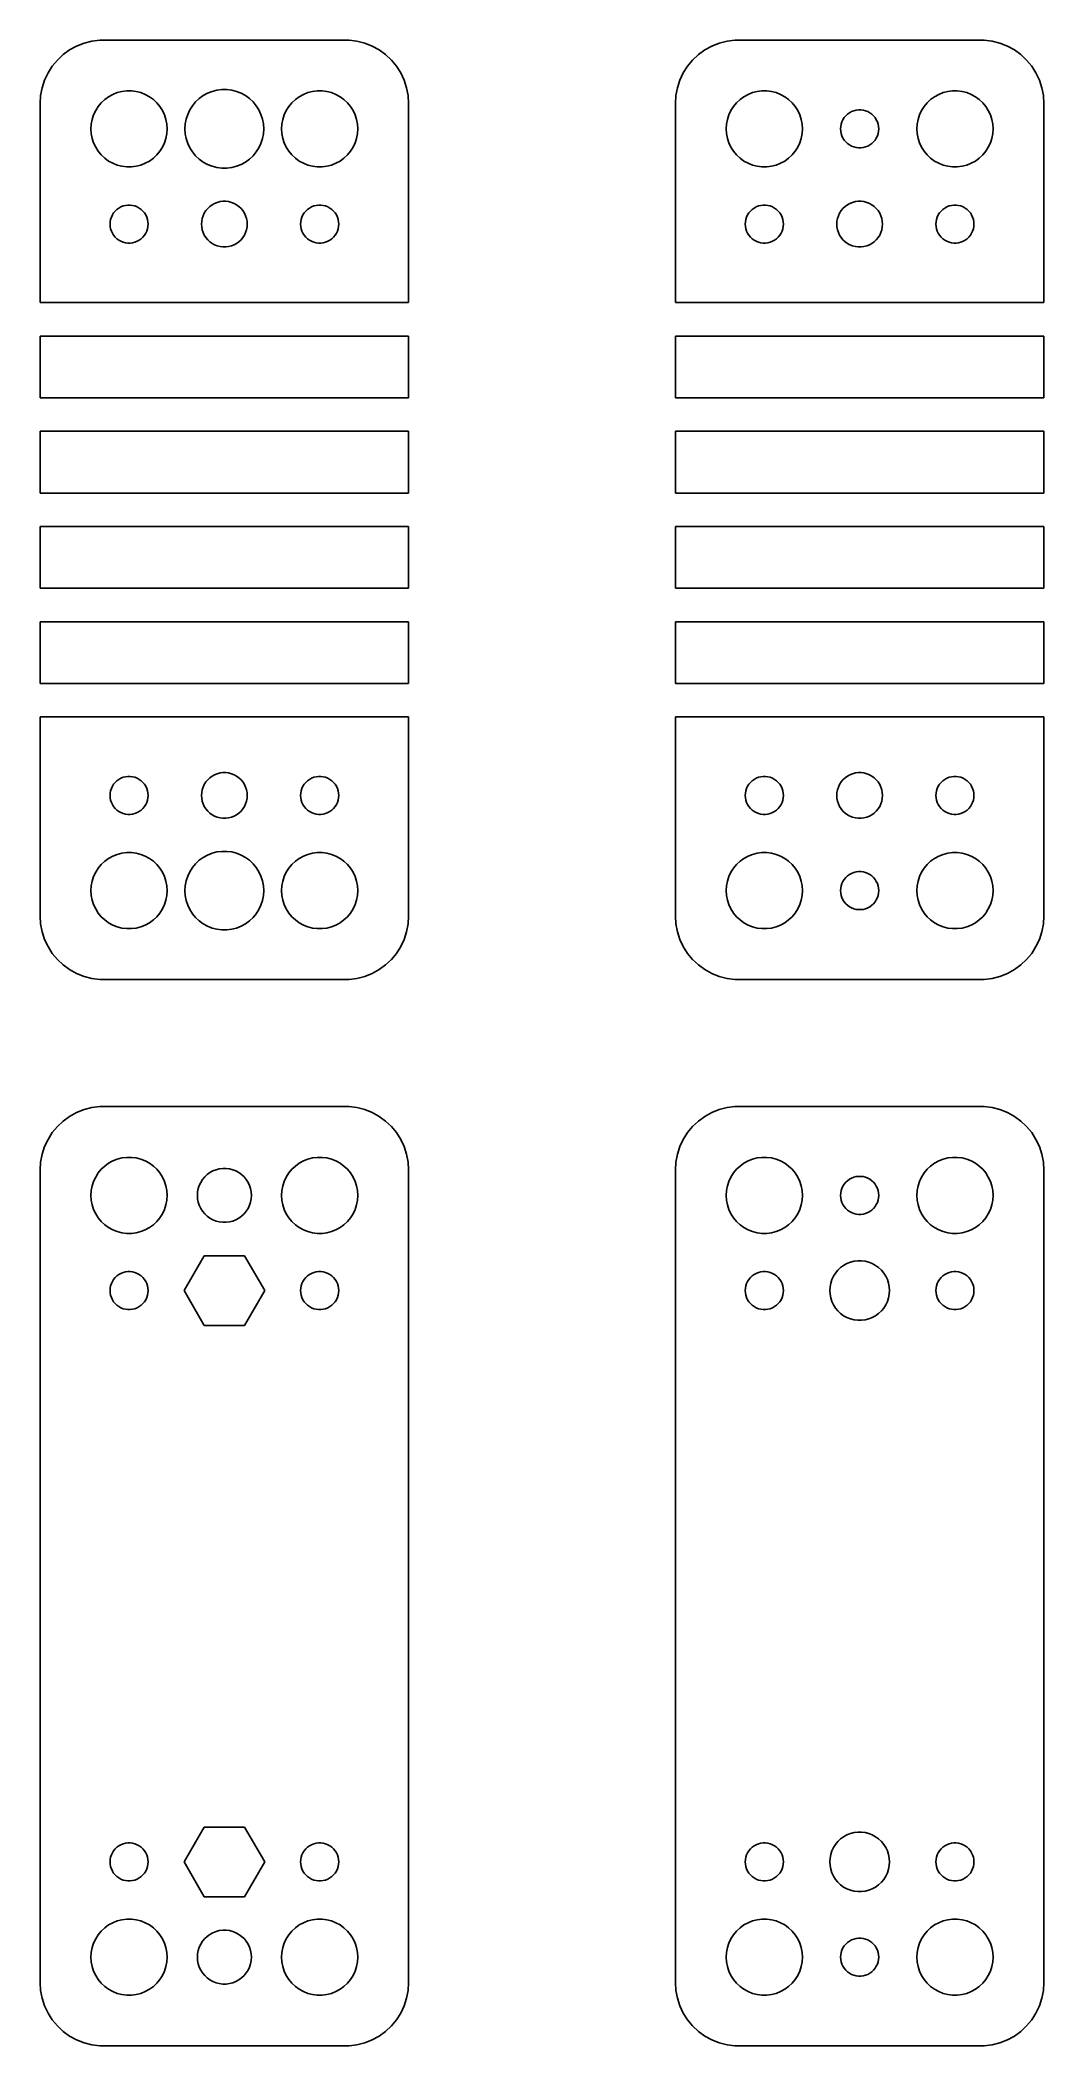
# Model space of a CAD drawing. Header units: metres. Extents: x -14 to 64, y 47 to 205.
import ezdxf

# ---------------------------------------------------------------- set-up
doc = ezdxf.new("R2010")
doc.units = ezdxf.units.M

msp = doc.modelspace()

# ---------------------------------------------------------------- linework, layer by layer
for p, q in [((-12.6871, 203.853), (-13.1448, 203.423)), ((-12.1791, 204.222), (-12.6871, 203.853)), ((-11.6289, 204.524), (-12.1791, 204.222)), ((-11.0451, 204.755), (-11.6289, 204.524)), ((-10.4369, 204.911), (-11.0451, 204.755)), ((-9.81395, 204.99), (-10.4369, 204.911)), ((9.81395, 204.99), (-9.81395, 204.99)), ((10.4369, 204.911), (9.81395, 204.99)), ((11.0451, 204.755), (10.4369, 204.911)), ((11.6289, 204.524), (11.0451, 204.755)), ((12.1791, 204.222), (11.6289, 204.524)), ((12.6871, 203.853), (12.1791, 204.222)), ((13.1448, 203.423), (12.6871, 203.853)), ((37.3129, 203.853), (36.8551, 203.423)), ((37.8209, 204.222), (37.3129, 203.853)), ((38.3711, 204.524), (37.8209, 204.222)), ((38.9549, 204.755), (38.3711, 204.524)), ((39.5631, 204.911), (38.9549, 204.755)), ((40.186, 204.99), (39.5631, 204.911)), ((59.8139, 204.99), (40.186, 204.99)), ((60.4369, 204.911), (59.8139, 204.99)), ((61.0451, 204.755), (60.4369, 204.911)), ((61.6289, 204.524), (61.0451, 204.755)), ((62.1791, 204.222), (61.6289, 204.524)), ((62.6871, 203.853), (62.1791, 204.222)), ((63.1448, 203.423), (62.6871, 203.853)), ((-13.8815, 202.409), (-14.1489, 201.841)), ((-13.5451, 202.939), (-13.8815, 202.409)), ((-13.1448, 203.423), (-13.5451, 202.939)), ((13.5451, 202.939), (13.1448, 203.423)), ((13.8815, 202.409), (13.5451, 202.939)), ((14.1489, 201.841), (13.8815, 202.409)), ((36.1185, 202.409), (35.8511, 201.841)), ((36.4549, 202.939), (36.1185, 202.409)), ((36.8551, 203.423), (36.4549, 202.939)), ((63.5451, 202.939), (63.1448, 203.423)), ((63.8815, 202.409), (63.5451, 202.939)), ((64.1489, 201.841), (63.8815, 202.409)), ((-14.3429, 201.243), (-14.4606, 200.627)), ((-14.1489, 201.841), (-14.3429, 201.243)), ((-9.10747, 200.533), (-8.77733, 200.714)), ((-8.77733, 200.714), (-8.42705, 200.853)), ((-8.42705, 200.853), (-8.06213, 200.947)), ((-8.06213, 200.947), (-7.68837, 200.994)), ((-7.68837, 200.994), (-7.31161, 200.994)), ((-7.31161, 200.994), (-6.93785, 200.947)), ((-6.93785, 200.947), (-6.57294, 200.853)), ((-6.57294, 200.853), (-6.22266, 200.714)), ((-6.22266, 200.714), (-5.89252, 200.533)), ((-1.66106, 200.617), (-1.3199, 200.805)), ((-1.3199, 200.805), (-0.95795, 200.948)), ((-0.95795, 200.948), (-0.58087, 201.045)), ((-0.58087, 201.045), (-0.19464, 201.094)), ((-0.19464, 201.094), (0.19464, 201.094)), ((0.19464, 201.094), (0.58087, 201.045)), ((0.58087, 201.045), (0.95795, 200.948)), ((0.95795, 200.948), (1.3199, 200.805)), ((1.3199, 200.805), (1.66106, 200.617)), ((5.89252, 200.533), (6.22266, 200.714)), ((6.22266, 200.714), (6.57294, 200.853)), ((6.57294, 200.853), (6.93785, 200.947)), ((6.93785, 200.947), (7.31161, 200.994)), ((7.31161, 200.994), (7.68837, 200.994)), ((7.68837, 200.994), (8.06213, 200.947)), ((8.06213, 200.947), (8.42705, 200.853)), ((8.42705, 200.853), (8.77733, 200.714)), ((8.77733, 200.714), (9.10747, 200.533)), ((14.3429, 201.243), (14.1489, 201.841)), ((14.4606, 200.627), (14.3429, 201.243)), ((35.6571, 201.243), (35.5394, 200.627)), ((35.8511, 201.841), (35.6571, 201.243)), ((40.8925, 200.533), (41.2227, 200.714)), ((41.2227, 200.714), (41.5729, 200.853)), ((41.5729, 200.853), (41.9379, 200.947)), ((41.9379, 200.947), (42.3116, 200.994)), ((42.3116, 200.994), (42.6884, 200.994)), ((42.6884, 200.994), (43.0621, 200.947)), ((43.0621, 200.947), (43.427, 200.853)), ((43.427, 200.853), (43.7773, 200.714)), ((43.7773, 200.714), (44.1075, 200.533)), ((55.8925, 200.533), (56.2227, 200.714)), ((56.2227, 200.714), (56.5729, 200.853)), ((56.5729, 200.853), (56.9379, 200.947)), ((56.9379, 200.947), (57.3116, 200.994)), ((57.3116, 200.994), (57.6884, 200.994)), ((57.6884, 200.994), (58.0621, 200.947)), ((58.0621, 200.947), (58.427, 200.853)), ((58.427, 200.853), (58.7773, 200.714)), ((58.7773, 200.714), (59.1075, 200.533)), ((64.3429, 201.243), (64.1489, 201.841)), ((64.4606, 200.627), (64.3429, 201.243)), ((-14.4606, 200.627), (-14.5, 200)), ((-14.5, 200), (-14.5, 184.318)), ((-10.4057, 198.746), (-10.2893, 199.104)), ((-10.2893, 199.104), (-10.1289, 199.445)), ((-10.1289, 199.445), (-9.92705, 199.763)), ((-9.92705, 199.763), (-9.6869, 200.054)), ((-9.6869, 200.054), (-9.41226, 200.312)), ((-9.41226, 200.312), (-9.10747, 200.533)), ((-5.89252, 200.533), (-5.58772, 200.312)), ((-5.58772, 200.312), (-5.31308, 200.054)), ((-5.31308, 200.054), (-5.07294, 199.763)), ((-5.07294, 199.763), (-4.87108, 199.445)), ((-4.87108, 199.445), (-4.71066, 199.104)), ((-4.71066, 199.104), (-4.59424, 198.746)), ((-3.00259, 198.771), (-2.88229, 199.141)), ((-2.88229, 199.141), (-2.71654, 199.493)), ((-2.71654, 199.493), (-2.50795, 199.822)), ((-2.50795, 199.822), (-2.2598, 200.122)), ((-2.2598, 200.122), (-1.97601, 200.389)), ((-1.97601, 200.389), (-1.66106, 200.617)), ((1.66106, 200.617), (1.97601, 200.389)), ((1.97601, 200.389), (2.2598, 200.122)), ((2.2598, 200.122), (2.50795, 199.822)), ((2.50795, 199.822), (2.71654, 199.493)), ((2.71654, 199.493), (2.88229, 199.141)), ((2.88229, 199.141), (3.00259, 198.771)), ((4.59424, 198.746), (4.71066, 199.104)), ((4.71066, 199.104), (4.87108, 199.445)), ((4.87108, 199.445), (5.07294, 199.763)), ((5.07294, 199.763), (5.31308, 200.054)), ((5.31308, 200.054), (5.58772, 200.312)), ((5.58772, 200.312), (5.89252, 200.533)), ((9.10747, 200.533), (9.41226, 200.312)), ((9.41226, 200.312), (9.6869, 200.054)), ((9.6869, 200.054), (9.92705, 199.763)), ((9.92705, 199.763), (10.1289, 199.445)), ((10.1289, 199.445), (10.2893, 199.104)), ((10.2893, 199.104), (10.4057, 198.746)), ((14.5, 200), (14.4606, 200.627)), ((14.5, 184.318), (14.5, 200)), ((35.5394, 200.627), (35.5, 200)), ((35.5, 200), (35.5, 184.318)), ((39.5942, 198.746), (39.7107, 199.104)), ((39.7107, 199.104), (39.8711, 199.445)), ((39.8711, 199.445), (40.0729, 199.763)), ((40.0729, 199.763), (40.3131, 200.054)), ((40.3131, 200.054), (40.5877, 200.312)), ((40.5877, 200.312), (40.8925, 200.533)), ((44.1075, 200.533), (44.4123, 200.312)), ((44.4123, 200.312), (44.6869, 200.054)), ((44.6869, 200.054), (44.927, 199.763)), ((44.927, 199.763), (45.1289, 199.445)), ((45.1289, 199.445), (45.2893, 199.104)), ((45.2893, 199.104), (45.4057, 198.746)), ((48.9065, 199.027), (49.0439, 199.156)), ((49.0439, 199.156), (49.1963, 199.266)), ((49.1963, 199.266), (49.3613, 199.357)), ((49.3613, 199.357), (49.5365, 199.427)), ((49.5365, 199.427), (49.7189, 199.473)), ((49.7189, 199.473), (49.9058, 199.497)), ((49.9058, 199.497), (50.0942, 199.497)), ((50.0942, 199.497), (50.2811, 199.473)), ((50.2811, 199.473), (50.4635, 199.427)), ((50.4635, 199.427), (50.6387, 199.357)), ((50.6387, 199.357), (50.8037, 199.266)), ((50.8037, 199.266), (50.9561, 199.156)), ((50.9561, 199.156), (51.0934, 199.027)), ((54.5942, 198.746), (54.7107, 199.104)), ((54.7107, 199.104), (54.8711, 199.445)), ((54.8711, 199.445), (55.0729, 199.763)), ((55.0729, 199.763), (55.3131, 200.054)), ((55.3131, 200.054), (55.5877, 200.312)), ((55.5877, 200.312), (55.8925, 200.533)), ((59.1075, 200.533), (59.4123, 200.312)), ((59.4123, 200.312), (59.6869, 200.054)), ((59.6869, 200.054), (59.927, 199.763)), ((59.927, 199.763), (60.1289, 199.445)), ((60.1289, 199.445), (60.2893, 199.104)), ((60.2893, 199.104), (60.4057, 198.746)), ((64.5, 200), (64.4606, 200.627)), ((64.5, 184.318), (64.5, 200)), ((-10.5, 198), (-10.4763, 198.376)), ((-10.4763, 197.624), (-10.5, 198)), ((-10.4763, 198.376), (-10.4057, 198.746)), ((-10.4057, 197.254), (-10.4763, 197.624)), ((-4.59424, 198.746), (-4.52365, 198.376)), ((-4.52365, 197.624), (-4.59424, 197.254)), ((-4.52365, 198.376), (-4.5, 198)), ((-4.5, 198), (-4.52365, 197.624)), ((-3.09999, 198), (-3.07555, 198.389)), ((-3.07555, 197.611), (-3.09999, 198)), ((-3.07555, 198.389), (-3.00259, 198.771)), ((-3.00259, 197.229), (-3.07555, 197.611)), ((3.00259, 198.771), (3.07555, 198.389)), ((3.07555, 197.611), (3.00259, 197.229)), ((3.07555, 198.389), (3.09999, 198)), ((3.09999, 198), (3.07555, 197.611)), ((4.5, 198), (4.52365, 198.376)), ((4.52365, 197.624), (4.5, 198)), ((4.52365, 198.376), (4.59424, 198.746)), ((4.59424, 197.254), (4.52365, 197.624)), ((10.4057, 198.746), (10.4763, 198.376)), ((10.4763, 197.624), (10.4057, 197.254)), ((10.4763, 198.376), (10.5, 198)), ((10.5, 198), (10.4763, 197.624)), ((39.5, 198), (39.5237, 198.376)), ((39.5237, 197.624), (39.5, 198)), ((39.5237, 198.376), (39.5942, 198.746)), ((39.5942, 197.254), (39.5237, 197.624)), ((45.4057, 198.746), (45.4763, 198.376)), ((45.4763, 197.624), (45.4057, 197.254)), ((45.4763, 198.376), (45.5, 198)), ((45.5, 198), (45.4763, 197.624)), ((48.5, 198), (48.5118, 198.188)), ((48.5118, 197.812), (48.5, 198)), ((48.5118, 198.188), (48.5471, 198.373)), ((48.5471, 197.627), (48.5118, 197.812)), ((48.5471, 198.373), (48.6053, 198.552)), ((48.6053, 197.448), (48.5471, 197.627)), ((48.6053, 198.552), (48.6855, 198.723)), ((48.6855, 198.723), (48.7865, 198.882)), ((48.7865, 198.882), (48.9065, 199.027)), ((51.0934, 199.027), (51.2135, 198.882)), ((51.2135, 198.882), (51.3145, 198.723)), ((51.3145, 198.723), (51.3947, 198.552)), ((51.3947, 198.552), (51.4529, 198.373)), ((51.4529, 197.627), (51.3947, 197.448)), ((51.4529, 198.373), (51.4882, 198.188)), ((51.4882, 197.812), (51.4529, 197.627)), ((51.4882, 198.188), (51.5, 198)), ((51.5, 198), (51.4882, 197.812)), ((54.5, 198), (54.5237, 198.376)), ((54.5237, 197.624), (54.5, 198)), ((54.5237, 198.376), (54.5942, 198.746)), ((54.5942, 197.254), (54.5237, 197.624)), ((60.4057, 198.746), (60.4763, 198.376)), ((60.4763, 197.624), (60.4057, 197.254)), ((60.4763, 198.376), (60.5, 198)), ((60.5, 198), (60.4763, 197.624)), ((-10.2893, 196.896), (-10.4057, 197.254)), ((-10.1289, 196.555), (-10.2893, 196.896)), ((-9.92705, 196.237), (-10.1289, 196.555)), ((-9.6869, 195.946), (-9.92705, 196.237)), ((-9.41226, 195.688), (-9.6869, 195.946)), ((-5.31308, 195.946), (-5.58772, 195.688)), ((-5.07294, 196.237), (-5.31308, 195.946)), ((-4.87108, 196.555), (-5.07294, 196.237)), ((-4.71066, 196.896), (-4.87108, 196.555)), ((-4.59424, 197.254), (-4.71066, 196.896)), ((-2.88229, 196.859), (-3.00259, 197.229)), ((-2.71654, 196.507), (-2.88229, 196.859)), ((-2.50795, 196.178), (-2.71654, 196.507)), ((-2.2598, 195.878), (-2.50795, 196.178)), ((2.50795, 196.178), (2.2598, 195.878)), ((2.71654, 196.507), (2.50795, 196.178)), ((2.88229, 196.859), (2.71654, 196.507)), ((3.00259, 197.229), (2.88229, 196.859)), ((4.71066, 196.896), (4.59424, 197.254)), ((4.87108, 196.555), (4.71066, 196.896)), ((5.07294, 196.237), (4.87108, 196.555)), ((5.31308, 195.946), (5.07294, 196.237)), ((5.58772, 195.688), (5.31308, 195.946)), ((9.6869, 195.946), (9.41226, 195.688)), ((9.92705, 196.237), (9.6869, 195.946)), ((10.1289, 196.555), (9.92705, 196.237)), ((10.2893, 196.896), (10.1289, 196.555)), ((10.4057, 197.254), (10.2893, 196.896)), ((39.7107, 196.896), (39.5942, 197.254)), ((39.8711, 196.555), (39.7107, 196.896)), ((40.0729, 196.237), (39.8711, 196.555)), ((40.3131, 195.946), (40.0729, 196.237)), ((40.5877, 195.688), (40.3131, 195.946)), ((44.6869, 195.946), (44.4123, 195.688)), ((44.927, 196.237), (44.6869, 195.946)), ((45.1289, 196.555), (44.927, 196.237)), ((45.2893, 196.896), (45.1289, 196.555)), ((45.4057, 197.254), (45.2893, 196.896)), ((48.6855, 197.277), (48.6053, 197.448)), ((48.7865, 197.118), (48.6855, 197.277)), ((48.9065, 196.973), (48.7865, 197.118)), ((49.0439, 196.844), (48.9065, 196.973)), ((49.1963, 196.734), (49.0439, 196.844)), ((49.3613, 196.643), (49.1963, 196.734)), ((49.5365, 196.573), (49.3613, 196.643)), ((49.7189, 196.527), (49.5365, 196.573)), ((49.9058, 196.503), (49.7189, 196.527)), ((50.0942, 196.503), (49.9058, 196.503)), ((50.2811, 196.527), (50.0942, 196.503)), ((50.4635, 196.573), (50.2811, 196.527)), ((50.6387, 196.643), (50.4635, 196.573)), ((50.8037, 196.734), (50.6387, 196.643)), ((50.9561, 196.844), (50.8037, 196.734)), ((51.0934, 196.973), (50.9561, 196.844)), ((51.2135, 197.118), (51.0934, 196.973)), ((51.3145, 197.277), (51.2135, 197.118)), ((51.3947, 197.448), (51.3145, 197.277)), ((54.7107, 196.896), (54.5942, 197.254)), ((54.8711, 196.555), (54.7107, 196.896)), ((55.0729, 196.237), (54.8711, 196.555)), ((55.3131, 195.946), (55.0729, 196.237)), ((55.5877, 195.688), (55.3131, 195.946)), ((59.6869, 195.946), (59.4123, 195.688)), ((59.927, 196.237), (59.6869, 195.946)), ((60.1289, 196.555), (59.927, 196.237)), ((60.2893, 196.896), (60.1289, 196.555)), ((60.4057, 197.254), (60.2893, 196.896)), ((-9.10747, 195.467), (-9.41226, 195.688)), ((-8.77733, 195.286), (-9.10747, 195.467)), ((-8.42705, 195.147), (-8.77733, 195.286)), ((-8.06213, 195.053), (-8.42705, 195.147)), ((-7.68837, 195.006), (-8.06213, 195.053)), ((-7.31161, 195.006), (-7.68837, 195.006)), ((-6.93785, 195.053), (-7.31161, 195.006)), ((-6.57294, 195.147), (-6.93785, 195.053)), ((-6.22266, 195.286), (-6.57294, 195.147)), ((-5.89252, 195.467), (-6.22266, 195.286)), ((-5.58772, 195.688), (-5.89252, 195.467)), ((-1.97601, 195.611), (-2.2598, 195.878)), ((-1.66106, 195.383), (-1.97601, 195.611)), ((-1.3199, 195.195), (-1.66106, 195.383)), ((-0.95795, 195.052), (-1.3199, 195.195)), ((-0.58087, 194.955), (-0.95795, 195.052)), ((-0.19464, 194.906), (-0.58087, 194.955)), ((0.19464, 194.906), (-0.19464, 194.906)), ((0.58087, 194.955), (0.19464, 194.906)), ((0.95795, 195.052), (0.58087, 194.955)), ((1.3199, 195.195), (0.95795, 195.052)), ((1.66106, 195.383), (1.3199, 195.195)), ((1.97601, 195.611), (1.66106, 195.383)), ((2.2598, 195.878), (1.97601, 195.611)), ((5.89252, 195.467), (5.58772, 195.688)), ((6.22266, 195.286), (5.89252, 195.467)), ((6.57294, 195.147), (6.22266, 195.286)), ((6.93785, 195.053), (6.57294, 195.147)), ((7.31161, 195.006), (6.93785, 195.053)), ((7.68837, 195.006), (7.31161, 195.006)), ((8.06213, 195.053), (7.68837, 195.006)), ((8.42705, 195.147), (8.06213, 195.053)), ((8.77733, 195.286), (8.42705, 195.147)), ((9.10747, 195.467), (8.77733, 195.286)), ((9.41226, 195.688), (9.10747, 195.467)), ((40.8925, 195.467), (40.5877, 195.688)), ((41.2227, 195.286), (40.8925, 195.467)), ((41.5729, 195.147), (41.2227, 195.286)), ((41.9379, 195.053), (41.5729, 195.147)), ((42.3116, 195.006), (41.9379, 195.053)), ((42.6884, 195.006), (42.3116, 195.006)), ((43.0621, 195.053), (42.6884, 195.006)), ((43.427, 195.147), (43.0621, 195.053)), ((43.7773, 195.286), (43.427, 195.147)), ((44.1075, 195.467), (43.7773, 195.286)), ((44.4123, 195.688), (44.1075, 195.467)), ((55.8925, 195.467), (55.5877, 195.688)), ((56.2227, 195.286), (55.8925, 195.467)), ((56.5729, 195.147), (56.2227, 195.286)), ((56.9379, 195.053), (56.5729, 195.147)), ((57.3116, 195.006), (56.9379, 195.053)), ((57.6884, 195.006), (57.3116, 195.006)), ((58.0621, 195.053), (57.6884, 195.006)), ((58.427, 195.147), (58.0621, 195.053)), ((58.7773, 195.286), (58.427, 195.147)), ((59.1075, 195.467), (58.7773, 195.286)), ((59.4123, 195.688), (59.1075, 195.467)), ((-8.89465, 191.052), (-8.81445, 191.223)), ((-8.81445, 191.223), (-8.71352, 191.382)), ((-8.71352, 191.382), (-8.59344, 191.527)), ((-8.59344, 191.527), (-8.45613, 191.656)), ((-8.45613, 191.656), (-8.30373, 191.766)), ((-8.30373, 191.766), (-8.13866, 191.857)), ((-8.13866, 191.857), (-7.96352, 191.927)), ((-7.96352, 191.927), (-7.78107, 191.973)), ((-7.78107, 191.973), (-7.59418, 191.997)), ((-7.59418, 191.997), (-7.40581, 191.997)), ((-7.40581, 191.997), (-7.21892, 191.973)), ((-7.21892, 191.973), (-7.03647, 191.927)), ((-7.03647, 191.927), (-6.86133, 191.857)), ((-6.86133, 191.857), (-6.69626, 191.766)), ((-6.69626, 191.766), (-6.54385, 191.656)), ((-6.54385, 191.656), (-6.40654, 191.527)), ((-6.40654, 191.527), (-6.28647, 191.382)), ((-6.28647, 191.382), (-6.18553, 191.223)), ((-6.18553, 191.223), (-6.10533, 191.052)), ((-1.74344, 190.948), (-1.67358, 191.163)), ((-1.67358, 191.163), (-1.57735, 191.367)), ((-1.57735, 191.367), (-1.45622, 191.558)), ((-1.45622, 191.558), (-1.31213, 191.732)), ((-1.31213, 191.732), (-1.14735, 191.887)), ((-1.14735, 191.887), (-0.96448, 192.02)), ((-0.96448, 192.02), (-0.76639, 192.129)), ((-0.76639, 192.129), (-0.55623, 192.212)), ((-0.55623, 192.212), (-0.33728, 192.268)), ((-0.33728, 192.268), (-0.11302, 192.296)), ((-0.11302, 192.296), (0.11302, 192.296)), ((0.11302, 192.296), (0.33728, 192.268)), ((0.33728, 192.268), (0.55623, 192.212)), ((0.55623, 192.212), (0.76639, 192.129)), ((0.76639, 192.129), (0.96448, 192.02)), ((0.96448, 192.02), (1.14735, 191.887)), ((1.14735, 191.887), (1.31213, 191.732)), ((1.31213, 191.732), (1.45622, 191.558)), ((1.45622, 191.558), (1.57735, 191.367)), ((1.57735, 191.367), (1.67358, 191.163)), ((1.67358, 191.163), (1.74344, 190.948)), ((6.10533, 191.052), (6.18553, 191.223)), ((6.18553, 191.223), (6.28647, 191.382)), ((6.28647, 191.382), (6.40654, 191.527)), ((6.40654, 191.527), (6.54385, 191.656)), ((6.54385, 191.656), (6.69626, 191.766)), ((6.69626, 191.766), (6.86133, 191.857)), ((6.86133, 191.857), (7.03647, 191.927)), ((7.03647, 191.927), (7.21892, 191.973)), ((7.21892, 191.973), (7.40581, 191.997)), ((7.40581, 191.997), (7.59418, 191.997)), ((7.59418, 191.997), (7.78107, 191.973)), ((7.78107, 191.973), (7.96352, 191.927)), ((7.96352, 191.927), (8.13866, 191.857)), ((8.13866, 191.857), (8.30373, 191.766)), ((8.30373, 191.766), (8.45613, 191.656)), ((8.45613, 191.656), (8.59344, 191.527)), ((8.59344, 191.527), (8.71352, 191.382)), ((8.71352, 191.382), (8.81445, 191.223)), ((8.81445, 191.223), (8.89465, 191.052)), ((41.1053, 191.052), (41.1855, 191.223)), ((41.1855, 191.223), (41.2865, 191.382)), ((41.2865, 191.382), (41.4065, 191.527)), ((41.4065, 191.527), (41.5439, 191.656)), ((41.5439, 191.656), (41.6963, 191.766)), ((41.6963, 191.766), (41.8613, 191.857)), ((41.8613, 191.857), (42.0365, 191.927)), ((42.0365, 191.927), (42.2189, 191.973)), ((42.2189, 191.973), (42.4058, 191.997)), ((42.4058, 191.997), (42.5942, 191.997)), ((42.5942, 191.997), (42.7811, 191.973)), ((42.7811, 191.973), (42.9635, 191.927)), ((42.9635, 191.927), (43.1387, 191.857)), ((43.1387, 191.857), (43.3037, 191.766)), ((43.3037, 191.766), (43.4561, 191.656)), ((43.4561, 191.656), (43.5934, 191.527)), ((43.5934, 191.527), (43.7135, 191.382)), ((43.7135, 191.382), (43.8145, 191.223)), ((43.8145, 191.223), (43.8947, 191.052)), ((48.2565, 190.948), (48.3264, 191.163)), ((48.3264, 191.163), (48.4226, 191.367)), ((48.4226, 191.367), (48.5438, 191.558)), ((48.5438, 191.558), (48.6879, 191.732)), ((48.6879, 191.732), (48.8526, 191.887)), ((48.8526, 191.887), (49.0355, 192.02)), ((49.0355, 192.02), (49.2336, 192.129)), ((49.2336, 192.129), (49.4438, 192.212)), ((49.4438, 192.212), (49.6627, 192.268)), ((49.6627, 192.268), (49.887, 192.296)), ((49.887, 192.296), (50.113, 192.296)), ((50.113, 192.296), (50.3373, 192.268)), ((50.3373, 192.268), (50.5562, 192.212)), ((50.5562, 192.212), (50.7664, 192.129)), ((50.7664, 192.129), (50.9645, 192.02)), ((50.9645, 192.02), (51.1474, 191.887)), ((51.1474, 191.887), (51.3121, 191.732)), ((51.3121, 191.732), (51.4562, 191.558)), ((51.4562, 191.558), (51.5773, 191.367)), ((51.5773, 191.367), (51.6736, 191.163)), ((51.6736, 191.163), (51.7434, 190.948)), ((56.1053, 191.052), (56.1855, 191.223)), ((56.1855, 191.223), (56.2865, 191.382)), ((56.2865, 191.382), (56.4065, 191.527)), ((56.4065, 191.527), (56.5439, 191.656)), ((56.5439, 191.656), (56.6963, 191.766)), ((56.6963, 191.766), (56.8613, 191.857)), ((56.8613, 191.857), (57.0365, 191.927)), ((57.0365, 191.927), (57.2189, 191.973)), ((57.2189, 191.973), (57.4058, 191.997)), ((57.4058, 191.997), (57.5942, 191.997)), ((57.5942, 191.997), (57.7811, 191.973)), ((57.7811, 191.973), (57.9635, 191.927)), ((57.9635, 191.927), (58.1387, 191.857)), ((58.1387, 191.857), (58.3037, 191.766)), ((58.3037, 191.766), (58.4561, 191.656)), ((58.4561, 191.656), (58.5934, 191.527)), ((58.5934, 191.527), (58.7135, 191.382)), ((58.7135, 191.382), (58.8145, 191.223)), ((58.8145, 191.223), (58.8947, 191.052)), ((-9, 190.5), (-8.98816, 190.688)), ((-8.98816, 190.312), (-9, 190.5)), ((-8.98816, 190.688), (-8.95287, 190.873)), ((-8.95287, 190.127), (-8.98816, 190.312)), ((-8.95287, 190.873), (-8.89465, 191.052)), ((-8.89465, 189.948), (-8.95287, 190.127)), ((-8.81445, 189.777), (-8.89465, 189.948)), ((-8.71352, 189.618), (-8.81445, 189.777)), ((-8.59344, 189.473), (-8.71352, 189.618)), ((-6.28647, 189.618), (-6.40654, 189.473)), ((-6.18553, 189.777), (-6.28647, 189.618)), ((-6.10533, 189.948), (-6.18553, 189.777)), ((-6.10533, 191.052), (-6.04712, 190.873)), ((-6.04712, 190.127), (-6.10533, 189.948)), ((-6.04712, 190.873), (-6.01183, 190.688)), ((-6.01183, 190.312), (-6.04712, 190.127)), ((-6.01183, 190.688), (-6, 190.5)), ((-6, 190.5), (-6.01183, 190.312)), ((-1.79999, 190.5), (-1.7858, 190.726)), ((-1.7858, 190.274), (-1.79999, 190.5)), ((-1.7858, 190.726), (-1.74344, 190.948)), ((-1.74344, 190.052), (-1.7858, 190.274)), ((-1.67358, 189.837), (-1.74344, 190.052)), ((-1.57735, 189.633), (-1.67358, 189.837)), ((-1.45622, 189.442), (-1.57735, 189.633)), ((1.57735, 189.633), (1.45622, 189.442)), ((1.67358, 189.837), (1.57735, 189.633)), ((1.74344, 190.052), (1.67358, 189.837)), ((1.74344, 190.948), (1.7858, 190.726)), ((1.7858, 190.274), (1.74344, 190.052)), ((1.7858, 190.726), (1.79999, 190.5)), ((1.79999, 190.5), (1.7858, 190.274)), ((6, 190.5), (6.01183, 190.688)), ((6.01183, 190.312), (6, 190.5)), ((6.01183, 190.688), (6.04712, 190.873)), ((6.04712, 190.127), (6.01183, 190.312)), ((6.04712, 190.873), (6.10533, 191.052)), ((6.10533, 189.948), (6.04712, 190.127)), ((6.18553, 189.777), (6.10533, 189.948)), ((6.28647, 189.618), (6.18553, 189.777)), ((6.40654, 189.473), (6.28647, 189.618)), ((8.71352, 189.618), (8.59344, 189.473)), ((8.81445, 189.777), (8.71352, 189.618)), ((8.89465, 189.948), (8.81445, 189.777)), ((8.89465, 191.052), (8.95287, 190.873)), ((8.95287, 190.127), (8.89465, 189.948)), ((8.95287, 190.873), (8.98816, 190.688)), ((8.98816, 190.312), (8.95287, 190.127)), ((8.98816, 190.688), (9, 190.5)), ((9, 190.5), (8.98816, 190.312)), ((41, 190.5), (41.0118, 190.688)), ((41.0118, 190.312), (41, 190.5)), ((41.0118, 190.688), (41.0471, 190.873)), ((41.0471, 190.127), (41.0118, 190.312)), ((41.0471, 190.873), (41.1053, 191.052)), ((41.1053, 189.948), (41.0471, 190.127)), ((41.1855, 189.777), (41.1053, 189.948)), ((41.2865, 189.618), (41.1855, 189.777)), ((41.4065, 189.473), (41.2865, 189.618)), ((43.7135, 189.618), (43.5934, 189.473)), ((43.8145, 189.777), (43.7135, 189.618)), ((43.8947, 189.948), (43.8145, 189.777)), ((43.8947, 191.052), (43.9529, 190.873)), ((43.9529, 190.127), (43.8947, 189.948)), ((43.9529, 190.873), (43.9882, 190.688)), ((43.9882, 190.312), (43.9529, 190.127)), ((43.9882, 190.688), (44, 190.5)), ((44, 190.5), (43.9882, 190.312)), ((48.2, 190.5), (48.2142, 190.726)), ((48.2142, 190.274), (48.2, 190.5)), ((48.2142, 190.726), (48.2565, 190.948)), ((48.2565, 190.052), (48.2142, 190.274)), ((48.3264, 189.837), (48.2565, 190.052)), ((48.4226, 189.633), (48.3264, 189.837)), ((48.5438, 189.442), (48.4226, 189.633)), ((51.5773, 189.633), (51.4562, 189.442)), ((51.6736, 189.837), (51.5773, 189.633)), ((51.7434, 190.052), (51.6736, 189.837)), ((51.7434, 190.948), (51.7858, 190.726)), ((51.7858, 190.274), (51.7434, 190.052)), ((51.7858, 190.726), (51.8, 190.5)), ((51.8, 190.5), (51.7858, 190.274)), ((56, 190.5), (56.0118, 190.688)), ((56.0118, 190.312), (56, 190.5)), ((56.0118, 190.688), (56.0471, 190.873)), ((56.0471, 190.127), (56.0118, 190.312)), ((56.0471, 190.873), (56.1053, 191.052)), ((56.1053, 189.948), (56.0471, 190.127)), ((56.1855, 189.777), (56.1053, 189.948)), ((56.2865, 189.618), (56.1855, 189.777)), ((56.4065, 189.473), (56.2865, 189.618)), ((58.7135, 189.618), (58.5934, 189.473)), ((58.8145, 189.777), (58.7135, 189.618)), ((58.8947, 189.948), (58.8145, 189.777)), ((58.8947, 191.052), (58.9529, 190.873)), ((58.9529, 190.127), (58.8947, 189.948)), ((58.9529, 190.873), (58.9882, 190.688)), ((58.9882, 190.312), (58.9529, 190.127)), ((58.9882, 190.688), (59, 190.5)), ((59, 190.5), (58.9882, 190.312)), ((-8.45613, 189.344), (-8.59344, 189.473)), ((-8.30373, 189.234), (-8.45613, 189.344)), ((-8.13866, 189.143), (-8.30373, 189.234)), ((-7.96352, 189.073), (-8.13866, 189.143)), ((-7.78107, 189.027), (-7.96352, 189.073)), ((-7.59418, 189.003), (-7.78107, 189.027)), ((-7.40581, 189.003), (-7.59418, 189.003)), ((-7.21892, 189.027), (-7.40581, 189.003)), ((-7.03647, 189.073), (-7.21892, 189.027)), ((-6.86133, 189.143), (-7.03647, 189.073)), ((-6.69626, 189.234), (-6.86133, 189.143)), ((-6.54385, 189.344), (-6.69626, 189.234)), ((-6.40654, 189.473), (-6.54385, 189.344)), ((-1.31213, 189.268), (-1.45622, 189.442)), ((-1.14735, 189.113), (-1.31213, 189.268)), ((-0.96448, 188.98), (-1.14735, 189.113)), ((-0.76639, 188.871), (-0.96448, 188.98)), ((-0.55623, 188.788), (-0.76639, 188.871)), ((-0.33728, 188.732), (-0.55623, 188.788)), ((-0.11302, 188.704), (-0.33728, 188.732)), ((0.11302, 188.704), (-0.11302, 188.704)), ((0.33728, 188.732), (0.11302, 188.704)), ((0.55623, 188.788), (0.33728, 188.732)), ((0.76639, 188.871), (0.55623, 188.788)), ((0.96448, 188.98), (0.76639, 188.871)), ((1.14735, 189.113), (0.96448, 188.98)), ((1.31213, 189.268), (1.14735, 189.113)), ((1.45622, 189.442), (1.31213, 189.268)), ((6.54385, 189.344), (6.40654, 189.473)), ((6.69626, 189.234), (6.54385, 189.344)), ((6.86133, 189.143), (6.69626, 189.234)), ((7.03647, 189.073), (6.86133, 189.143)), ((7.21892, 189.027), (7.03647, 189.073)), ((7.40581, 189.003), (7.21892, 189.027)), ((7.59418, 189.003), (7.40581, 189.003)), ((7.78107, 189.027), (7.59418, 189.003)), ((7.96352, 189.073), (7.78107, 189.027)), ((8.13866, 189.143), (7.96352, 189.073)), ((8.30373, 189.234), (8.13866, 189.143)), ((8.45613, 189.344), (8.30373, 189.234)), ((8.59344, 189.473), (8.45613, 189.344)), ((41.5439, 189.344), (41.4065, 189.473)), ((41.6963, 189.234), (41.5439, 189.344)), ((41.8613, 189.143), (41.6963, 189.234)), ((42.0365, 189.073), (41.8613, 189.143)), ((42.2189, 189.027), (42.0365, 189.073)), ((42.4058, 189.003), (42.2189, 189.027)), ((42.5942, 189.003), (42.4058, 189.003)), ((42.7811, 189.027), (42.5942, 189.003)), ((42.9635, 189.073), (42.7811, 189.027)), ((43.1387, 189.143), (42.9635, 189.073)), ((43.3037, 189.234), (43.1387, 189.143)), ((43.4561, 189.344), (43.3037, 189.234)), ((43.5934, 189.473), (43.4561, 189.344)), ((48.6879, 189.268), (48.5438, 189.442)), ((48.8526, 189.113), (48.6879, 189.268)), ((49.0355, 188.98), (48.8526, 189.113)), ((49.2336, 188.871), (49.0355, 188.98)), ((49.4438, 188.788), (49.2336, 188.871)), ((49.6627, 188.732), (49.4438, 188.788)), ((49.887, 188.704), (49.6627, 188.732)), ((50.113, 188.704), (49.887, 188.704)), ((50.3373, 188.732), (50.113, 188.704)), ((50.5562, 188.788), (50.3373, 188.732)), ((50.7664, 188.871), (50.5562, 188.788)), ((50.9645, 188.98), (50.7664, 188.871)), ((51.1474, 189.113), (50.9645, 188.98)), ((51.3121, 189.268), (51.1474, 189.113)), ((51.4562, 189.442), (51.3121, 189.268)), ((56.5439, 189.344), (56.4065, 189.473)), ((56.6963, 189.234), (56.5439, 189.344)), ((56.8613, 189.143), (56.6963, 189.234)), ((57.0365, 189.073), (56.8613, 189.143)), ((57.2189, 189.027), (57.0365, 189.073)), ((57.4058, 189.003), (57.2189, 189.027)), ((57.5942, 189.003), (57.4058, 189.003)), ((57.7811, 189.027), (57.5942, 189.003)), ((57.9635, 189.073), (57.7811, 189.027)), ((58.1387, 189.143), (57.9635, 189.073)), ((58.3037, 189.234), (58.1387, 189.143)), ((58.4561, 189.344), (58.3037, 189.234)), ((58.5934, 189.473), (58.4561, 189.344)), ((-14.5, 184.318), (14.5, 184.318)), ((35.5, 184.318), (64.5, 184.318)), ((14.5, 181.682), (-14.5, 181.682)), ((-14.5, 181.682), (-14.5, 176.818)), ((14.5, 176.818), (14.5, 181.682)), ((64.5, 181.682), (35.5, 181.682)), ((35.5, 181.682), (35.5, 176.818)), ((64.5, 176.818), (64.5, 181.682)), ((-14.5, 176.818), (14.5, 176.818)), ((35.5, 176.818), (64.5, 176.818)), ((14.5, 174.182), (-14.5, 174.182)), ((-14.5, 174.182), (-14.5, 169.318)), ((14.5, 169.318), (14.5, 174.182)), ((64.5, 174.182), (35.5, 174.182)), ((35.5, 174.182), (35.5, 169.318)), ((64.5, 169.318), (64.5, 174.182)), ((-14.5, 169.318), (14.5, 169.318)), ((35.5, 169.318), (64.5, 169.318)), ((14.5, 166.682), (-14.5, 166.682)), ((-14.5, 166.682), (-14.5, 161.818)), ((14.5, 161.818), (14.5, 166.682)), ((64.5, 166.682), (35.5, 166.682)), ((35.5, 166.682), (35.5, 161.818)), ((64.5, 161.818), (64.5, 166.682)), ((-14.5, 161.818), (14.5, 161.818)), ((35.5, 161.818), (64.5, 161.818)), ((14.5, 159.182), (-14.5, 159.182)), ((-14.5, 159.182), (-14.5, 154.318)), ((14.5, 154.318), (14.5, 159.182)), ((64.5, 159.182), (35.5, 159.182)), ((35.5, 159.182), (35.5, 154.318)), ((64.5, 154.318), (64.5, 159.182)), ((-14.5, 154.318), (14.5, 154.318)), ((35.5, 154.318), (64.5, 154.318)), ((14.5, 151.682), (-14.5, 151.682)), ((-14.5, 151.682), (-14.5, 136)), ((14.5, 136), (14.5, 151.682)), ((64.5, 151.682), (35.5, 151.682)), ((35.5, 151.682), (35.5, 136)), ((64.5, 136), (64.5, 151.682)), ((-8.13866, 146.857), (-7.96352, 146.927)), ((-7.96352, 146.927), (-7.78107, 146.973)), ((-7.78107, 146.973), (-7.59418, 146.997)), ((-7.59418, 146.997), (-7.40581, 146.997)), ((-7.40581, 146.997), (-7.21892, 146.973)), ((-7.21892, 146.973), (-7.03647, 146.927)), ((-7.03647, 146.927), (-6.86133, 146.857)), ((-1.14735, 146.887), (-0.96448, 147.02)), ((-0.96448, 147.02), (-0.76639, 147.129)), ((-0.76639, 147.129), (-0.55623, 147.212)), ((-0.55623, 147.212), (-0.33728, 147.268)), ((-0.33728, 147.268), (-0.11302, 147.296)), ((-0.11302, 147.296), (0.11302, 147.296)), ((0.11302, 147.296), (0.33728, 147.268)), ((0.33728, 147.268), (0.55623, 147.212)), ((0.55623, 147.212), (0.76639, 147.129)), ((0.76639, 147.129), (0.96448, 147.02)), ((0.96448, 147.02), (1.14735, 146.887)), ((6.86133, 146.857), (7.03647, 146.927)), ((7.03647, 146.927), (7.21892, 146.973)), ((7.21892, 146.973), (7.40581, 146.997)), ((7.40581, 146.997), (7.59418, 146.997)), ((7.59418, 146.997), (7.78107, 146.973)), ((7.78107, 146.973), (7.96352, 146.927)), ((7.96352, 146.927), (8.13866, 146.857)), ((41.8613, 146.857), (42.0365, 146.927)), ((42.0365, 146.927), (42.2189, 146.973)), ((42.2189, 146.973), (42.4058, 146.997)), ((42.4058, 146.997), (42.5942, 146.997)), ((42.5942, 146.997), (42.7811, 146.973)), ((42.7811, 146.973), (42.9635, 146.927)), ((42.9635, 146.927), (43.1387, 146.857)), ((48.8526, 146.887), (49.0355, 147.02)), ((49.0355, 147.02), (49.2336, 147.129)), ((49.2336, 147.129), (49.4438, 147.212)), ((49.4438, 147.212), (49.6627, 147.268)), ((49.6627, 147.268), (49.887, 147.296)), ((49.887, 147.296), (50.113, 147.296)), ((50.113, 147.296), (50.3373, 147.268)), ((50.3373, 147.268), (50.5562, 147.212)), ((50.5562, 147.212), (50.7664, 147.129)), ((50.7664, 147.129), (50.9645, 147.02)), ((50.9645, 147.02), (51.1474, 146.887)), ((56.8613, 146.857), (57.0365, 146.927)), ((57.0365, 146.927), (57.2189, 146.973)), ((57.2189, 146.973), (57.4058, 146.997)), ((57.4058, 146.997), (57.5942, 146.997)), ((57.5942, 146.997), (57.7811, 146.973)), ((57.7811, 146.973), (57.9635, 146.927)), ((57.9635, 146.927), (58.1387, 146.857)), ((-9, 145.5), (-8.98816, 145.688)), ((-8.98816, 145.312), (-9, 145.5)), ((-8.98816, 145.688), (-8.95287, 145.873)), ((-8.95287, 145.873), (-8.89465, 146.052)), ((-8.89465, 146.052), (-8.81445, 146.223)), ((-8.81445, 146.223), (-8.71352, 146.382)), ((-8.71352, 146.382), (-8.59344, 146.527)), ((-8.59344, 146.527), (-8.45613, 146.656)), ((-8.45613, 146.656), (-8.30373, 146.766)), ((-8.30373, 146.766), (-8.13866, 146.857)), ((-6.86133, 146.857), (-6.69626, 146.766)), ((-6.69626, 146.766), (-6.54385, 146.656)), ((-6.54385, 146.656), (-6.40654, 146.527)), ((-6.40654, 146.527), (-6.28647, 146.382)), ((-6.28647, 146.382), (-6.18553, 146.223)), ((-6.18553, 146.223), (-6.10533, 146.052)), ((-6.10533, 146.052), (-6.04712, 145.873)), ((-6.04712, 145.873), (-6.01183, 145.688)), ((-6.01183, 145.688), (-6, 145.5)), ((-6, 145.5), (-6.01183, 145.312)), ((-1.79999, 145.5), (-1.7858, 145.726)), ((-1.7858, 145.274), (-1.79999, 145.5)), ((-1.7858, 145.726), (-1.74344, 145.948)), ((-1.74344, 145.948), (-1.67358, 146.163)), ((-1.67358, 146.163), (-1.57735, 146.367)), ((-1.57735, 146.367), (-1.45622, 146.558)), ((-1.45622, 146.558), (-1.31213, 146.732)), ((-1.31213, 146.732), (-1.14735, 146.887)), ((1.14735, 146.887), (1.31213, 146.732)), ((1.31213, 146.732), (1.45622, 146.558)), ((1.45622, 146.558), (1.57735, 146.367)), ((1.57735, 146.367), (1.67358, 146.163)), ((1.67358, 146.163), (1.74344, 145.948)), ((1.74344, 145.948), (1.7858, 145.726)), ((1.7858, 145.726), (1.79999, 145.5)), ((1.79999, 145.5), (1.7858, 145.274)), ((6, 145.5), (6.01183, 145.688)), ((6.01183, 145.312), (6, 145.5)), ((6.01183, 145.688), (6.04712, 145.873)), ((6.04712, 145.873), (6.10533, 146.052)), ((6.10533, 146.052), (6.18553, 146.223)), ((6.18553, 146.223), (6.28647, 146.382)), ((6.28647, 146.382), (6.40654, 146.527)), ((6.40654, 146.527), (6.54385, 146.656)), ((6.54385, 146.656), (6.69626, 146.766)), ((6.69626, 146.766), (6.86133, 146.857)), ((8.13866, 146.857), (8.30373, 146.766)), ((8.30373, 146.766), (8.45613, 146.656)), ((8.45613, 146.656), (8.59344, 146.527)), ((8.59344, 146.527), (8.71352, 146.382)), ((8.71352, 146.382), (8.81445, 146.223)), ((8.81445, 146.223), (8.89465, 146.052)), ((8.89465, 146.052), (8.95287, 145.873)), ((8.95287, 145.873), (8.98816, 145.688)), ((8.98816, 145.688), (9, 145.5)), ((9, 145.5), (8.98816, 145.312)), ((41, 145.5), (41.0118, 145.688)), ((41.0118, 145.312), (41, 145.5)), ((41.0118, 145.688), (41.0471, 145.873)), ((41.0471, 145.873), (41.1053, 146.052)), ((41.1053, 146.052), (41.1855, 146.223)), ((41.1855, 146.223), (41.2865, 146.382)), ((41.2865, 146.382), (41.4065, 146.527)), ((41.4065, 146.527), (41.5439, 146.656)), ((41.5439, 146.656), (41.6963, 146.766)), ((41.6963, 146.766), (41.8613, 146.857)), ((43.1387, 146.857), (43.3037, 146.766)), ((43.3037, 146.766), (43.4561, 146.656)), ((43.4561, 146.656), (43.5934, 146.527)), ((43.5934, 146.527), (43.7135, 146.382)), ((43.7135, 146.382), (43.8145, 146.223)), ((43.8145, 146.223), (43.8947, 146.052)), ((43.8947, 146.052), (43.9529, 145.873)), ((43.9529, 145.873), (43.9882, 145.688)), ((43.9882, 145.688), (44, 145.5)), ((44, 145.5), (43.9882, 145.312)), ((48.2, 145.5), (48.2142, 145.726)), ((48.2142, 145.274), (48.2, 145.5)), ((48.2142, 145.726), (48.2565, 145.948)), ((48.2565, 145.948), (48.3264, 146.163)), ((48.3264, 146.163), (48.4226, 146.367)), ((48.4226, 146.367), (48.5438, 146.558)), ((48.5438, 146.558), (48.6879, 146.732)), ((48.6879, 146.732), (48.8526, 146.887)), ((51.1474, 146.887), (51.3121, 146.732)), ((51.3121, 146.732), (51.4562, 146.558)), ((51.4562, 146.558), (51.5773, 146.367)), ((51.5773, 146.367), (51.6736, 146.163)), ((51.6736, 146.163), (51.7434, 145.948)), ((51.7434, 145.948), (51.7858, 145.726)), ((51.7858, 145.726), (51.8, 145.5)), ((51.8, 145.5), (51.7858, 145.274)), ((56, 145.5), (56.0118, 145.688)), ((56.0118, 145.312), (56, 145.5)), ((56.0118, 145.688), (56.0471, 145.873)), ((56.0471, 145.873), (56.1053, 146.052)), ((56.1053, 146.052), (56.1855, 146.223)), ((56.1855, 146.223), (56.2865, 146.382)), ((56.2865, 146.382), (56.4065, 146.527)), ((56.4065, 146.527), (56.5439, 146.656)), ((56.5439, 146.656), (56.6963, 146.766)), ((56.6963, 146.766), (56.8613, 146.857)), ((58.1387, 146.857), (58.3037, 146.766)), ((58.3037, 146.766), (58.4561, 146.656)), ((58.4561, 146.656), (58.5934, 146.527)), ((58.5934, 146.527), (58.7135, 146.382)), ((58.7135, 146.382), (58.8145, 146.223)), ((58.8145, 146.223), (58.8947, 146.052)), ((58.8947, 146.052), (58.9529, 145.873)), ((58.9529, 145.873), (58.9882, 145.688)), ((58.9882, 145.688), (59, 145.5)), ((59, 145.5), (58.9882, 145.312)), ((-8.95287, 145.127), (-8.98816, 145.312)), ((-8.89465, 144.948), (-8.95287, 145.127)), ((-8.81445, 144.777), (-8.89465, 144.948)), ((-8.71352, 144.618), (-8.81445, 144.777)), ((-8.59344, 144.473), (-8.71352, 144.618)), ((-8.45613, 144.344), (-8.59344, 144.473)), ((-8.30373, 144.234), (-8.45613, 144.344)), ((-8.13866, 144.143), (-8.30373, 144.234)), ((-7.96352, 144.073), (-8.13866, 144.143)), ((-7.78107, 144.027), (-7.96352, 144.073)), ((-7.59418, 144.003), (-7.78107, 144.027)), ((-7.40581, 144.003), (-7.59418, 144.003)), ((-7.21892, 144.027), (-7.40581, 144.003)), ((-7.03647, 144.073), (-7.21892, 144.027)), ((-6.86133, 144.143), (-7.03647, 144.073)), ((-6.69626, 144.234), (-6.86133, 144.143)), ((-6.54385, 144.344), (-6.69626, 144.234)), ((-6.40654, 144.473), (-6.54385, 144.344)), ((-6.28647, 144.618), (-6.40654, 144.473)), ((-6.18553, 144.777), (-6.28647, 144.618)), ((-6.10533, 144.948), (-6.18553, 144.777)), ((-6.04712, 145.127), (-6.10533, 144.948)), ((-6.01183, 145.312), (-6.04712, 145.127)), ((-1.74344, 145.052), (-1.7858, 145.274)), ((-1.67358, 144.837), (-1.74344, 145.052)), ((-1.57735, 144.633), (-1.67358, 144.837)), ((-1.45622, 144.442), (-1.57735, 144.633)), ((-1.31213, 144.268), (-1.45622, 144.442)), ((-1.14735, 144.113), (-1.31213, 144.268)), ((-0.96448, 143.98), (-1.14735, 144.113)), ((-0.76639, 143.871), (-0.96448, 143.98)), ((-0.55623, 143.788), (-0.76639, 143.871)), ((-0.33728, 143.732), (-0.55623, 143.788)), ((0.55623, 143.788), (0.33728, 143.732)), ((0.76639, 143.871), (0.55623, 143.788)), ((0.96448, 143.98), (0.76639, 143.871)), ((1.14735, 144.113), (0.96448, 143.98)), ((1.31213, 144.268), (1.14735, 144.113)), ((1.45622, 144.442), (1.31213, 144.268)), ((1.57735, 144.633), (1.45622, 144.442)), ((1.67358, 144.837), (1.57735, 144.633)), ((1.74344, 145.052), (1.67358, 144.837)), ((1.7858, 145.274), (1.74344, 145.052)), ((6.04712, 145.127), (6.01183, 145.312)), ((6.10533, 144.948), (6.04712, 145.127)), ((6.18553, 144.777), (6.10533, 144.948)), ((6.28647, 144.618), (6.18553, 144.777)), ((6.40654, 144.473), (6.28647, 144.618)), ((6.54385, 144.344), (6.40654, 144.473)), ((6.69626, 144.234), (6.54385, 144.344)), ((6.86133, 144.143), (6.69626, 144.234)), ((7.03647, 144.073), (6.86133, 144.143)), ((7.21892, 144.027), (7.03647, 144.073)), ((7.40581, 144.003), (7.21892, 144.027)), ((7.59418, 144.003), (7.40581, 144.003)), ((7.78107, 144.027), (7.59418, 144.003)), ((7.96352, 144.073), (7.78107, 144.027)), ((8.13866, 144.143), (7.96352, 144.073)), ((8.30373, 144.234), (8.13866, 144.143)), ((8.45613, 144.344), (8.30373, 144.234)), ((8.59344, 144.473), (8.45613, 144.344)), ((8.71352, 144.618), (8.59344, 144.473)), ((8.81445, 144.777), (8.71352, 144.618)), ((8.89465, 144.948), (8.81445, 144.777)), ((8.95287, 145.127), (8.89465, 144.948)), ((8.98816, 145.312), (8.95287, 145.127)), ((41.0471, 145.127), (41.0118, 145.312)), ((41.1053, 144.948), (41.0471, 145.127)), ((41.1855, 144.777), (41.1053, 144.948)), ((41.2865, 144.618), (41.1855, 144.777)), ((41.4065, 144.473), (41.2865, 144.618)), ((41.5439, 144.344), (41.4065, 144.473)), ((41.6963, 144.234), (41.5439, 144.344)), ((41.8613, 144.143), (41.6963, 144.234)), ((42.0365, 144.073), (41.8613, 144.143)), ((42.2189, 144.027), (42.0365, 144.073)), ((42.4058, 144.003), (42.2189, 144.027)), ((42.5942, 144.003), (42.4058, 144.003)), ((42.7811, 144.027), (42.5942, 144.003)), ((42.9635, 144.073), (42.7811, 144.027)), ((43.1387, 144.143), (42.9635, 144.073)), ((43.3037, 144.234), (43.1387, 144.143)), ((43.4561, 144.344), (43.3037, 144.234)), ((43.5934, 144.473), (43.4561, 144.344)), ((43.7135, 144.618), (43.5934, 144.473)), ((43.8145, 144.777), (43.7135, 144.618)), ((43.8947, 144.948), (43.8145, 144.777)), ((43.9529, 145.127), (43.8947, 144.948)), ((43.9882, 145.312), (43.9529, 145.127)), ((48.2565, 145.052), (48.2142, 145.274)), ((48.3264, 144.837), (48.2565, 145.052)), ((48.4226, 144.633), (48.3264, 144.837)), ((48.5438, 144.442), (48.4226, 144.633)), ((48.6879, 144.268), (48.5438, 144.442)), ((48.8526, 144.113), (48.6879, 144.268)), ((49.0355, 143.98), (48.8526, 144.113)), ((49.2336, 143.871), (49.0355, 143.98)), ((49.4438, 143.788), (49.2336, 143.871)), ((49.6627, 143.732), (49.4438, 143.788)), ((50.5562, 143.788), (50.3373, 143.732)), ((50.7664, 143.871), (50.5562, 143.788)), ((50.9645, 143.98), (50.7664, 143.871)), ((51.1474, 144.113), (50.9645, 143.98)), ((51.3121, 144.268), (51.1474, 144.113)), ((51.4562, 144.442), (51.3121, 144.268)), ((51.5773, 144.633), (51.4562, 144.442)), ((51.6736, 144.837), (51.5773, 144.633)), ((51.7434, 145.052), (51.6736, 144.837)), ((51.7858, 145.274), (51.7434, 145.052)), ((56.0471, 145.127), (56.0118, 145.312)), ((56.1053, 144.948), (56.0471, 145.127)), ((56.1855, 144.777), (56.1053, 144.948)), ((56.2865, 144.618), (56.1855, 144.777)), ((56.4065, 144.473), (56.2865, 144.618)), ((56.5439, 144.344), (56.4065, 144.473)), ((56.6963, 144.234), (56.5439, 144.344)), ((56.8613, 144.143), (56.6963, 144.234)), ((57.0365, 144.073), (56.8613, 144.143)), ((57.2189, 144.027), (57.0365, 144.073)), ((57.4058, 144.003), (57.2189, 144.027)), ((57.5942, 144.003), (57.4058, 144.003)), ((57.7811, 144.027), (57.5942, 144.003)), ((57.9635, 144.073), (57.7811, 144.027)), ((58.1387, 144.143), (57.9635, 144.073)), ((58.3037, 144.234), (58.1387, 144.143)), ((58.4561, 144.344), (58.3037, 144.234)), ((58.5934, 144.473), (58.4561, 144.344)), ((58.7135, 144.618), (58.5934, 144.473)), ((58.8145, 144.777), (58.7135, 144.618)), ((58.8947, 144.948), (58.8145, 144.777)), ((58.9529, 145.127), (58.8947, 144.948)), ((58.9882, 145.312), (58.9529, 145.127)), ((-0.11302, 143.704), (-0.33728, 143.732)), ((0.11302, 143.704), (-0.11302, 143.704)), ((0.33728, 143.732), (0.11302, 143.704)), ((49.887, 143.704), (49.6627, 143.732)), ((50.113, 143.704), (49.887, 143.704)), ((50.3373, 143.732), (50.113, 143.704)), ((-9.10747, 140.533), (-8.77733, 140.714)), ((-8.77733, 140.714), (-8.42705, 140.853)), ((-8.42705, 140.853), (-8.06213, 140.947)), ((-8.06213, 140.947), (-7.68837, 140.994)), ((-7.68837, 140.994), (-7.31161, 140.994)), ((-7.31161, 140.994), (-6.93785, 140.947)), ((-6.93785, 140.947), (-6.57294, 140.853)), ((-6.57294, 140.853), (-6.22266, 140.714)), ((-6.22266, 140.714), (-5.89252, 140.533)), ((-1.97601, 140.389), (-1.66106, 140.617)), ((-1.66106, 140.617), (-1.3199, 140.805)), ((-1.3199, 140.805), (-0.95795, 140.948)), ((-0.95795, 140.948), (-0.58087, 141.045)), ((-0.58087, 141.045), (-0.19464, 141.094)), ((-0.19464, 141.094), (0.19464, 141.094)), ((0.19464, 141.094), (0.58087, 141.045)), ((0.58087, 141.045), (0.95795, 140.948)), ((0.95795, 140.948), (1.3199, 140.805)), ((1.3199, 140.805), (1.66106, 140.617)), ((1.66106, 140.617), (1.97601, 140.389)), ((5.89252, 140.533), (6.22266, 140.714)), ((6.22266, 140.714), (6.57294, 140.853)), ((6.57294, 140.853), (6.93785, 140.947)), ((6.93785, 140.947), (7.31161, 140.994)), ((7.31161, 140.994), (7.68837, 140.994)), ((7.68837, 140.994), (8.06213, 140.947)), ((8.06213, 140.947), (8.42705, 140.853)), ((8.42705, 140.853), (8.77733, 140.714)), ((8.77733, 140.714), (9.10747, 140.533)), ((40.8925, 140.533), (41.2227, 140.714)), ((41.2227, 140.714), (41.5729, 140.853)), ((41.5729, 140.853), (41.9379, 140.947)), ((41.9379, 140.947), (42.3116, 140.994)), ((42.3116, 140.994), (42.6884, 140.994)), ((42.6884, 140.994), (43.0621, 140.947)), ((43.0621, 140.947), (43.427, 140.853)), ((43.427, 140.853), (43.7773, 140.714)), ((43.7773, 140.714), (44.1075, 140.533)), ((55.8925, 140.533), (56.2227, 140.714)), ((56.2227, 140.714), (56.5729, 140.853)), ((56.5729, 140.853), (56.9379, 140.947)), ((56.9379, 140.947), (57.3116, 140.994)), ((57.3116, 140.994), (57.6884, 140.994)), ((57.6884, 140.994), (58.0621, 140.947)), ((58.0621, 140.947), (58.427, 140.853)), ((58.427, 140.853), (58.7773, 140.714)), ((58.7773, 140.714), (59.1075, 140.533)), ((-10.4057, 138.746), (-10.2893, 139.104)), ((-10.2893, 139.104), (-10.1289, 139.445)), ((-10.1289, 139.445), (-9.92705, 139.763)), ((-9.92705, 139.763), (-9.6869, 140.054)), ((-9.6869, 140.054), (-9.41226, 140.312)), ((-9.41226, 140.312), (-9.10747, 140.533)), ((-5.89252, 140.533), (-5.58772, 140.312)), ((-5.58772, 140.312), (-5.31308, 140.054)), ((-5.31308, 140.054), (-5.07294, 139.763)), ((-5.07294, 139.763), (-4.87108, 139.445)), ((-4.87108, 139.445), (-4.71066, 139.104)), ((-4.71066, 139.104), (-4.59424, 138.746)), ((-3.00259, 138.771), (-2.88229, 139.141)), ((-2.88229, 139.141), (-2.71654, 139.493)), ((-2.71654, 139.493), (-2.50795, 139.822)), ((-2.50795, 139.822), (-2.2598, 140.122)), ((-2.2598, 140.122), (-1.97601, 140.389)), ((1.97601, 140.389), (2.2598, 140.122)), ((2.2598, 140.122), (2.50795, 139.822)), ((2.50795, 139.822), (2.71654, 139.493)), ((2.71654, 139.493), (2.88229, 139.141)), ((2.88229, 139.141), (3.00259, 138.771)), ((4.59424, 138.746), (4.71066, 139.104)), ((4.71066, 139.104), (4.87108, 139.445)), ((4.87108, 139.445), (5.07294, 139.763)), ((5.07294, 139.763), (5.31308, 140.054)), ((5.31308, 140.054), (5.58772, 140.312)), ((5.58772, 140.312), (5.89252, 140.533)), ((9.10747, 140.533), (9.41226, 140.312)), ((9.41226, 140.312), (9.6869, 140.054)), ((9.6869, 140.054), (9.92705, 139.763)), ((9.92705, 139.763), (10.1289, 139.445)), ((10.1289, 139.445), (10.2893, 139.104)), ((10.2893, 139.104), (10.4057, 138.746)), ((39.5942, 138.746), (39.7107, 139.104)), ((39.7107, 139.104), (39.8711, 139.445)), ((39.8711, 139.445), (40.0729, 139.763)), ((40.0729, 139.763), (40.3131, 140.054)), ((40.3131, 140.054), (40.5877, 140.312)), ((40.5877, 140.312), (40.8925, 140.533)), ((44.1075, 140.533), (44.4123, 140.312)), ((44.4123, 140.312), (44.6869, 140.054)), ((44.6869, 140.054), (44.927, 139.763)), ((44.927, 139.763), (45.1289, 139.445)), ((45.1289, 139.445), (45.2893, 139.104)), ((45.2893, 139.104), (45.4057, 138.746)), ((48.7865, 138.882), (48.9065, 139.027)), ((48.9065, 139.027), (49.0439, 139.156)), ((49.0439, 139.156), (49.1963, 139.266)), ((49.1963, 139.266), (49.3613, 139.357)), ((49.3613, 139.357), (49.5365, 139.427)), ((49.5365, 139.427), (49.7189, 139.473)), ((49.7189, 139.473), (49.9058, 139.497)), ((49.9058, 139.497), (50.0942, 139.497)), ((50.0942, 139.497), (50.2811, 139.473)), ((50.2811, 139.473), (50.4635, 139.427)), ((50.4635, 139.427), (50.6387, 139.357)), ((50.6387, 139.357), (50.8037, 139.266)), ((50.8037, 139.266), (50.9561, 139.156)), ((50.9561, 139.156), (51.0934, 139.027)), ((51.0934, 139.027), (51.2135, 138.882)), ((54.5942, 138.746), (54.7107, 139.104)), ((54.7107, 139.104), (54.8711, 139.445)), ((54.8711, 139.445), (55.0729, 139.763)), ((55.0729, 139.763), (55.3131, 140.054)), ((55.3131, 140.054), (55.5877, 140.312)), ((55.5877, 140.312), (55.8925, 140.533)), ((59.1075, 140.533), (59.4123, 140.312)), ((59.4123, 140.312), (59.6869, 140.054)), ((59.6869, 140.054), (59.927, 139.763)), ((59.927, 139.763), (60.1289, 139.445)), ((60.1289, 139.445), (60.2893, 139.104)), ((60.2893, 139.104), (60.4057, 138.746)), ((-10.5, 138), (-10.4763, 138.376)), ((-10.4763, 137.624), (-10.5, 138)), ((-10.4763, 138.376), (-10.4057, 138.746)), ((-10.4057, 137.254), (-10.4763, 137.624)), ((-4.59424, 138.746), (-4.52365, 138.376)), ((-4.52365, 137.624), (-4.59424, 137.254)), ((-4.52365, 138.376), (-4.5, 138)), ((-4.5, 138), (-4.52365, 137.624)), ((-3.09999, 138), (-3.07555, 138.389)), ((-3.07555, 137.611), (-3.09999, 138)), ((-3.07555, 138.389), (-3.00259, 138.771)), ((-3.00259, 137.229), (-3.07555, 137.611)), ((3.00259, 138.771), (3.07555, 138.389)), ((3.07555, 137.611), (3.00259, 137.229)), ((3.07555, 138.389), (3.09999, 138)), ((3.09999, 138), (3.07555, 137.611)), ((4.5, 138), (4.52365, 138.376)), ((4.52365, 137.624), (4.5, 138)), ((4.52365, 138.376), (4.59424, 138.746)), ((4.59424, 137.254), (4.52365, 137.624)), ((10.4057, 138.746), (10.4763, 138.376)), ((10.4763, 137.624), (10.4057, 137.254)), ((10.4763, 138.376), (10.5, 138)), ((10.5, 138), (10.4763, 137.624)), ((39.5, 138), (39.5237, 138.376)), ((39.5237, 137.624), (39.5, 138)), ((39.5237, 138.376), (39.5942, 138.746)), ((39.5942, 137.254), (39.5237, 137.624)), ((45.4057, 138.746), (45.4763, 138.376)), ((45.4763, 137.624), (45.4057, 137.254)), ((45.4763, 138.376), (45.5, 138)), ((45.5, 138), (45.4763, 137.624)), ((48.5, 138), (48.5118, 138.188)), ((48.5118, 137.812), (48.5, 138)), ((48.5118, 138.188), (48.5471, 138.373)), ((48.5471, 137.627), (48.5118, 137.812)), ((48.5471, 138.373), (48.6053, 138.552)), ((48.6053, 137.448), (48.5471, 137.627)), ((48.6053, 138.552), (48.6855, 138.723)), ((48.6855, 137.277), (48.6053, 137.448)), ((48.6855, 138.723), (48.7865, 138.882)), ((51.2135, 138.882), (51.3145, 138.723)), ((51.3145, 138.723), (51.3947, 138.552)), ((51.3947, 137.448), (51.3145, 137.277)), ((51.3947, 138.552), (51.4529, 138.373)), ((51.4529, 137.627), (51.3947, 137.448)), ((51.4529, 138.373), (51.4882, 138.188)), ((51.4882, 137.812), (51.4529, 137.627)), ((51.4882, 138.188), (51.5, 138)), ((51.5, 138), (51.4882, 137.812)), ((54.5, 138), (54.5237, 138.376)), ((54.5237, 137.624), (54.5, 138)), ((54.5237, 138.376), (54.5942, 138.746)), ((54.5942, 137.254), (54.5237, 137.624)), ((60.4057, 138.746), (60.4763, 138.376)), ((60.4763, 137.624), (60.4057, 137.254)), ((60.4763, 138.376), (60.5, 138)), ((60.5, 138), (60.4763, 137.624)), ((-14.5, 136), (-14.4606, 135.373)), ((-10.2893, 136.896), (-10.4057, 137.254)), ((-10.1289, 136.555), (-10.2893, 136.896)), ((-9.92705, 136.237), (-10.1289, 136.555)), ((-9.6869, 135.946), (-9.92705, 136.237)), ((-9.41226, 135.688), (-9.6869, 135.946)), ((-5.31308, 135.946), (-5.58772, 135.688)), ((-5.07294, 136.237), (-5.31308, 135.946)), ((-4.87108, 136.555), (-5.07294, 136.237)), ((-4.71066, 136.896), (-4.87108, 136.555)), ((-4.59424, 137.254), (-4.71066, 136.896)), ((-2.88229, 136.859), (-3.00259, 137.229)), ((-2.71654, 136.507), (-2.88229, 136.859)), ((-2.50795, 136.178), (-2.71654, 136.507)), ((-2.2598, 135.878), (-2.50795, 136.178)), ((-1.97601, 135.611), (-2.2598, 135.878)), ((2.2598, 135.878), (1.97601, 135.611)), ((2.50795, 136.178), (2.2598, 135.878)), ((2.71654, 136.507), (2.50795, 136.178)), ((2.88229, 136.859), (2.71654, 136.507)), ((3.00259, 137.229), (2.88229, 136.859)), ((4.71066, 136.896), (4.59424, 137.254)), ((4.87108, 136.555), (4.71066, 136.896)), ((5.07294, 136.237), (4.87108, 136.555)), ((5.31308, 135.946), (5.07294, 136.237)), ((5.58772, 135.688), (5.31308, 135.946)), ((9.6869, 135.946), (9.41226, 135.688)), ((9.92705, 136.237), (9.6869, 135.946)), ((10.1289, 136.555), (9.92705, 136.237)), ((10.2893, 136.896), (10.1289, 136.555)), ((10.4057, 137.254), (10.2893, 136.896)), ((14.4606, 135.373), (14.5, 136)), ((35.5, 136), (35.5394, 135.373)), ((39.7107, 136.896), (39.5942, 137.254)), ((39.8711, 136.555), (39.7107, 136.896)), ((40.0729, 136.237), (39.8711, 136.555)), ((40.3131, 135.946), (40.0729, 136.237)), ((40.5877, 135.688), (40.3131, 135.946)), ((44.6869, 135.946), (44.4123, 135.688)), ((44.927, 136.237), (44.6869, 135.946)), ((45.1289, 136.555), (44.927, 136.237)), ((45.2893, 136.896), (45.1289, 136.555)), ((45.4057, 137.254), (45.2893, 136.896)), ((48.7865, 137.118), (48.6855, 137.277)), ((48.9065, 136.973), (48.7865, 137.118)), ((49.0439, 136.844), (48.9065, 136.973)), ((49.1963, 136.734), (49.0439, 136.844)), ((49.3613, 136.643), (49.1963, 136.734)), ((49.5365, 136.573), (49.3613, 136.643)), ((49.7189, 136.527), (49.5365, 136.573)), ((49.9058, 136.503), (49.7189, 136.527)), ((50.0942, 136.503), (49.9058, 136.503)), ((50.2811, 136.527), (50.0942, 136.503)), ((50.4635, 136.573), (50.2811, 136.527)), ((50.6387, 136.643), (50.4635, 136.573)), ((50.8037, 136.734), (50.6387, 136.643)), ((50.9561, 136.844), (50.8037, 136.734)), ((51.0934, 136.973), (50.9561, 136.844)), ((51.2135, 137.118), (51.0934, 136.973)), ((51.3145, 137.277), (51.2135, 137.118)), ((54.7107, 136.896), (54.5942, 137.254)), ((54.8711, 136.555), (54.7107, 136.896)), ((55.0729, 136.237), (54.8711, 136.555)), ((55.3131, 135.946), (55.0729, 136.237)), ((55.5877, 135.688), (55.3131, 135.946)), ((59.6869, 135.946), (59.4123, 135.688)), ((59.927, 136.237), (59.6869, 135.946)), ((60.1289, 136.555), (59.927, 136.237)), ((60.2893, 136.896), (60.1289, 136.555)), ((60.4057, 137.254), (60.2893, 136.896)), ((64.4606, 135.373), (64.5, 136)), ((-14.4606, 135.373), (-14.3429, 134.757)), ((-14.3429, 134.757), (-14.1489, 134.159)), ((-9.10747, 135.467), (-9.41226, 135.688)), ((-8.77733, 135.286), (-9.10747, 135.467)), ((-8.42705, 135.147), (-8.77733, 135.286)), ((-8.06213, 135.053), (-8.42705, 135.147)), ((-7.68837, 135.006), (-8.06213, 135.053)), ((-7.31161, 135.006), (-7.68837, 135.006)), ((-6.93785, 135.053), (-7.31161, 135.006)), ((-6.57294, 135.147), (-6.93785, 135.053)), ((-6.22266, 135.286), (-6.57294, 135.147)), ((-5.89252, 135.467), (-6.22266, 135.286)), ((-5.58772, 135.688), (-5.89252, 135.467)), ((-1.66106, 135.383), (-1.97601, 135.611)), ((-1.3199, 135.195), (-1.66106, 135.383)), ((-0.95795, 135.052), (-1.3199, 135.195)), ((-0.58087, 134.955), (-0.95795, 135.052)), ((-0.19464, 134.906), (-0.58087, 134.955)), ((0.19464, 134.906), (-0.19464, 134.906)), ((0.58087, 134.955), (0.19464, 134.906)), ((0.95795, 135.052), (0.58087, 134.955)), ((1.3199, 135.195), (0.95795, 135.052)), ((1.66106, 135.383), (1.3199, 135.195)), ((1.97601, 135.611), (1.66106, 135.383)), ((5.89252, 135.467), (5.58772, 135.688)), ((6.22266, 135.286), (5.89252, 135.467)), ((6.57294, 135.147), (6.22266, 135.286)), ((6.93785, 135.053), (6.57294, 135.147)), ((7.31161, 135.006), (6.93785, 135.053)), ((7.68837, 135.006), (7.31161, 135.006)), ((8.06213, 135.053), (7.68837, 135.006)), ((8.42705, 135.147), (8.06213, 135.053)), ((8.77733, 135.286), (8.42705, 135.147)), ((9.10747, 135.467), (8.77733, 135.286)), ((9.41226, 135.688), (9.10747, 135.467)), ((14.1489, 134.159), (14.3429, 134.757)), ((14.3429, 134.757), (14.4606, 135.373)), ((35.5394, 135.373), (35.6571, 134.757)), ((35.6571, 134.757), (35.8511, 134.159)), ((40.8925, 135.467), (40.5877, 135.688)), ((41.2227, 135.286), (40.8925, 135.467)), ((41.5729, 135.147), (41.2227, 135.286)), ((41.9379, 135.053), (41.5729, 135.147)), ((42.3116, 135.006), (41.9379, 135.053)), ((42.6884, 135.006), (42.3116, 135.006)), ((43.0621, 135.053), (42.6884, 135.006)), ((43.427, 135.147), (43.0621, 135.053)), ((43.7773, 135.286), (43.427, 135.147)), ((44.1075, 135.467), (43.7773, 135.286)), ((44.4123, 135.688), (44.1075, 135.467)), ((55.8925, 135.467), (55.5877, 135.688)), ((56.2227, 135.286), (55.8925, 135.467)), ((56.5729, 135.147), (56.2227, 135.286)), ((56.9379, 135.053), (56.5729, 135.147)), ((57.3116, 135.006), (56.9379, 135.053)), ((57.6884, 135.006), (57.3116, 135.006)), ((58.0621, 135.053), (57.6884, 135.006)), ((58.427, 135.147), (58.0621, 135.053)), ((58.7773, 135.286), (58.427, 135.147)), ((59.1075, 135.467), (58.7773, 135.286)), ((59.4123, 135.688), (59.1075, 135.467)), ((64.1489, 134.159), (64.3429, 134.757)), ((64.3429, 134.757), (64.4606, 135.373)), ((-14.1489, 134.159), (-13.8815, 133.591)), ((-13.8815, 133.591), (-13.5451, 133.061)), ((-13.5451, 133.061), (-13.1448, 132.577)), ((13.1448, 132.577), (13.5451, 133.061)), ((13.5451, 133.061), (13.8815, 133.591)), ((13.8815, 133.591), (14.1489, 134.159)), ((35.8511, 134.159), (36.1185, 133.591)), ((36.1185, 133.591), (36.4549, 133.061)), ((36.4549, 133.061), (36.8551, 132.577)), ((63.1448, 132.577), (63.5451, 133.061)), ((63.5451, 133.061), (63.8815, 133.591)), ((63.8815, 133.591), (64.1489, 134.159)), ((-13.1448, 132.577), (-12.6871, 132.147)), ((-12.6871, 132.147), (-12.1791, 131.778)), ((-12.1791, 131.778), (-11.6289, 131.476)), ((-11.6289, 131.476), (-11.0451, 131.245)), ((-11.0451, 131.245), (-10.4369, 131.089)), ((10.4369, 131.089), (11.0451, 131.245)), ((11.0451, 131.245), (11.6289, 131.476)), ((11.6289, 131.476), (12.1791, 131.778)), ((12.1791, 131.778), (12.6871, 132.147)), ((12.6871, 132.147), (13.1448, 132.577)), ((36.8551, 132.577), (37.3129, 132.147)), ((37.3129, 132.147), (37.8209, 131.778)), ((37.8209, 131.778), (38.3711, 131.476)), ((38.3711, 131.476), (38.9549, 131.245)), ((38.9549, 131.245), (39.5631, 131.089)), ((60.4369, 131.089), (61.0451, 131.245)), ((61.0451, 131.245), (61.6289, 131.476)), ((61.6289, 131.476), (62.1791, 131.778)), ((62.1791, 131.778), (62.6871, 132.147)), ((62.6871, 132.147), (63.1448, 132.577)), ((-10.4369, 131.089), (-9.81395, 131.01)), ((-9.81395, 131.01), (9.81395, 131.01)), ((9.81395, 131.01), (10.4369, 131.089)), ((39.5631, 131.089), (40.186, 131.01)), ((40.186, 131.01), (59.8139, 131.01)), ((59.8139, 131.01), (60.4369, 131.089)), ((-12.1791, 120.222), (-12.6871, 119.853)), ((-11.6289, 120.524), (-12.1791, 120.222)), ((-11.0451, 120.755), (-11.6289, 120.524)), ((-10.4369, 120.911), (-11.0451, 120.755)), ((-9.81395, 120.99), (-10.4369, 120.911)), ((9.81395, 120.99), (-9.81395, 120.99)), ((10.4369, 120.911), (9.81395, 120.99)), ((11.0451, 120.755), (10.4369, 120.911)), ((11.6289, 120.524), (11.0451, 120.755)), ((12.1791, 120.222), (11.6289, 120.524)), ((12.6871, 119.853), (12.1791, 120.222)), ((37.8209, 120.222), (37.3129, 119.853)), ((38.3711, 120.524), (37.8209, 120.222)), ((38.9549, 120.755), (38.3711, 120.524)), ((39.5631, 120.911), (38.9549, 120.755)), ((40.186, 120.99), (39.5631, 120.911)), ((59.8139, 120.99), (40.186, 120.99)), ((60.4369, 120.911), (59.8139, 120.99)), ((61.0451, 120.755), (60.4369, 120.911)), ((61.6289, 120.524), (61.0451, 120.755)), ((62.1791, 120.222), (61.6289, 120.524)), ((62.6871, 119.853), (62.1791, 120.222)), ((-13.5451, 118.939), (-13.8815, 118.409)), ((-13.1448, 119.423), (-13.5451, 118.939)), ((-12.6871, 119.853), (-13.1448, 119.423)), ((13.1448, 119.423), (12.6871, 119.853)), ((13.5451, 118.939), (13.1448, 119.423)), ((13.8815, 118.409), (13.5451, 118.939)), ((36.4549, 118.939), (36.1185, 118.409)), ((36.8551, 119.423), (36.4549, 118.939)), ((37.3129, 119.853), (36.8551, 119.423)), ((63.1448, 119.423), (62.6871, 119.853)), ((63.5451, 118.939), (63.1448, 119.423)), ((63.8815, 118.409), (63.5451, 118.939)), ((-14.3429, 117.243), (-14.4606, 116.627)), ((-14.1489, 117.841), (-14.3429, 117.243)), ((-13.8815, 118.409), (-14.1489, 117.841)), ((-8.42705, 116.853), (-8.06213, 116.947)), ((-8.06213, 116.947), (-7.68837, 116.994)), ((-7.68837, 116.994), (-7.31161, 116.994)), ((-7.31161, 116.994), (-6.93785, 116.947)), ((-6.93785, 116.947), (-6.57294, 116.853)), ((6.57294, 116.853), (6.93785, 116.947)), ((6.93785, 116.947), (7.31161, 116.994)), ((7.31161, 116.994), (7.68837, 116.994)), ((7.68837, 116.994), (8.06213, 116.947)), ((8.06213, 116.947), (8.42705, 116.853)), ((14.1489, 117.841), (13.8815, 118.409)), ((14.3429, 117.243), (14.1489, 117.841)), ((14.4606, 116.627), (14.3429, 117.243)), ((35.6571, 117.243), (35.5394, 116.627)), ((35.8511, 117.841), (35.6571, 117.243)), ((36.1185, 118.409), (35.8511, 117.841)), ((41.5729, 116.853), (41.9379, 116.947)), ((41.9379, 116.947), (42.3116, 116.994)), ((42.3116, 116.994), (42.6884, 116.994)), ((42.6884, 116.994), (43.0621, 116.947)), ((43.0621, 116.947), (43.427, 116.853)), ((56.5729, 116.853), (56.9379, 116.947)), ((56.9379, 116.947), (57.3116, 116.994)), ((57.3116, 116.994), (57.6884, 116.994)), ((57.6884, 116.994), (58.0621, 116.947)), ((58.0621, 116.947), (58.427, 116.853)), ((64.1489, 117.841), (63.8815, 118.409)), ((64.3429, 117.243), (64.1489, 117.841)), ((64.4606, 116.627), (64.3429, 117.243)), ((-14.4606, 116.627), (-14.5, 116)), ((-14.5, 116), (-14.5, 52)), ((-10.2893, 115.104), (-10.1289, 115.445)), ((-10.1289, 115.445), (-9.92705, 115.763)), ((-9.92705, 115.763), (-9.6869, 116.054)), ((-9.6869, 116.054), (-9.41226, 116.312)), ((-9.41226, 116.312), (-9.10747, 116.533)), ((-9.10747, 116.533), (-8.77733, 116.714)), ((-8.77733, 116.714), (-8.42705, 116.853)), ((-6.57294, 116.853), (-6.22266, 116.714)), ((-6.22266, 116.714), (-5.89252, 116.533)), ((-5.89252, 116.533), (-5.58772, 116.312)), ((-5.58772, 116.312), (-5.31308, 116.054)), ((-5.31308, 116.054), (-5.07294, 115.763)), ((-5.07294, 115.763), (-4.87108, 115.445)), ((-4.87108, 115.445), (-4.71066, 115.104)), ((-1.71915, 115.249), (-1.54906, 115.455)), ((-1.54906, 115.455), (-1.35452, 115.637)), ((-1.35452, 115.637), (-1.13863, 115.794)), ((-1.13863, 115.794), (-0.90477, 115.923)), ((-0.90477, 115.923), (-0.65665, 116.021)), ((-0.65665, 116.021), (-0.39818, 116.087)), ((-0.39818, 116.087), (-0.13342, 116.121)), ((-0.13342, 116.121), (0.13342, 116.121)), ((0.13342, 116.121), (0.39818, 116.087)), ((0.39818, 116.087), (0.65665, 116.021)), ((0.65665, 116.021), (0.90477, 115.923)), ((0.90477, 115.923), (1.13863, 115.794)), ((1.13863, 115.794), (1.35452, 115.637)), ((1.35452, 115.637), (1.54906, 115.455)), ((1.54906, 115.455), (1.71915, 115.249)), ((4.71066, 115.104), (4.87108, 115.445)), ((4.87108, 115.445), (5.07294, 115.763)), ((5.07294, 115.763), (5.31308, 116.054)), ((5.31308, 116.054), (5.58772, 116.312)), ((5.58772, 116.312), (5.89252, 116.533)), ((5.89252, 116.533), (6.22266, 116.714)), ((6.22266, 116.714), (6.57294, 116.853)), ((8.42705, 116.853), (8.77733, 116.714)), ((8.77733, 116.714), (9.10747, 116.533)), ((9.10747, 116.533), (9.41226, 116.312)), ((9.41226, 116.312), (9.6869, 116.054)), ((9.6869, 116.054), (9.92705, 115.763)), ((9.92705, 115.763), (10.1289, 115.445)), ((10.1289, 115.445), (10.2893, 115.104)), ((14.5, 116), (14.4606, 116.627)), ((14.5, 52), (14.5, 116)), ((35.5394, 116.627), (35.5, 116)), ((35.5, 116), (35.5, 52)), ((39.7107, 115.104), (39.8711, 115.445)), ((39.8711, 115.445), (40.0729, 115.763)), ((40.0729, 115.763), (40.3131, 116.054)), ((40.3131, 116.054), (40.5877, 116.312)), ((40.5877, 116.312), (40.8925, 116.533)), ((40.8925, 116.533), (41.2227, 116.714)), ((41.2227, 116.714), (41.5729, 116.853)), ((43.427, 116.853), (43.7773, 116.714)), ((43.7773, 116.714), (44.1075, 116.533)), ((44.1075, 116.533), (44.4123, 116.312)), ((44.4123, 116.312), (44.6869, 116.054)), ((44.6869, 116.054), (44.927, 115.763)), ((44.927, 115.763), (45.1289, 115.445)), ((45.1289, 115.445), (45.2893, 115.104)), ((49.1963, 115.266), (49.3613, 115.357)), ((49.3613, 115.357), (49.5365, 115.427)), ((49.5365, 115.427), (49.7189, 115.473)), ((49.7189, 115.473), (49.9058, 115.497)), ((49.9058, 115.497), (50.0942, 115.497)), ((50.0942, 115.497), (50.2811, 115.473)), ((50.2811, 115.473), (50.4635, 115.427)), ((50.4635, 115.427), (50.6387, 115.357)), ((50.6387, 115.357), (50.8037, 115.266)), ((54.7107, 115.104), (54.8711, 115.445)), ((54.8711, 115.445), (55.0729, 115.763)), ((55.0729, 115.763), (55.3131, 116.054)), ((55.3131, 116.054), (55.5877, 116.312)), ((55.5877, 116.312), (55.8925, 116.533)), ((55.8925, 116.533), (56.2227, 116.714)), ((56.2227, 116.714), (56.5729, 116.853)), ((58.427, 116.853), (58.7773, 116.714)), ((58.7773, 116.714), (59.1075, 116.533)), ((59.1075, 116.533), (59.4123, 116.312)), ((59.4123, 116.312), (59.6869, 116.054)), ((59.6869, 116.054), (59.927, 115.763)), ((59.927, 115.763), (60.1289, 115.445)), ((60.1289, 115.445), (60.2893, 115.104)), ((64.5, 116), (64.4606, 116.627)), ((64.5, 52), (64.5, 116)), ((-10.5, 114), (-10.4763, 114.376)), ((-10.4763, 113.624), (-10.5, 114)), ((-10.4763, 114.376), (-10.4057, 114.746)), ((-10.4057, 114.746), (-10.2893, 115.104)), ((-4.71066, 115.104), (-4.59424, 114.746)), ((-4.59424, 114.746), (-4.52365, 114.376)), ((-4.52365, 114.376), (-4.5, 114)), ((-4.5, 114), (-4.52365, 113.624)), ((-2.125, 114), (-2.10823, 114.266)), ((-2.10823, 113.734), (-2.125, 114)), ((-2.10823, 114.266), (-2.05823, 114.528)), ((-2.05823, 114.528), (-1.97577, 114.782)), ((-1.97577, 114.782), (-1.86214, 115.024)), ((-1.86214, 115.024), (-1.71915, 115.249)), ((1.71915, 115.249), (1.86214, 115.024)), ((1.86214, 115.024), (1.97577, 114.782)), ((1.97577, 114.782), (2.05823, 114.528)), ((2.05823, 114.528), (2.10823, 114.266)), ((2.10823, 114.266), (2.125, 114)), ((2.125, 114), (2.10823, 113.734)), ((4.5, 114), (4.52365, 114.376)), ((4.52365, 113.624), (4.5, 114)), ((4.52365, 114.376), (4.59424, 114.746)), ((4.59424, 114.746), (4.71066, 115.104)), ((10.2893, 115.104), (10.4057, 114.746)), ((10.4057, 114.746), (10.4763, 114.376)), ((10.4763, 114.376), (10.5, 114)), ((10.5, 114), (10.4763, 113.624)), ((39.5, 114), (39.5237, 114.376)), ((39.5237, 113.624), (39.5, 114)), ((39.5237, 114.376), (39.5942, 114.746)), ((39.5942, 114.746), (39.7107, 115.104)), ((45.2893, 115.104), (45.4057, 114.746)), ((45.4057, 114.746), (45.4763, 114.376)), ((45.4763, 114.376), (45.5, 114)), ((45.5, 114), (45.4763, 113.624)), ((48.5, 114), (48.5118, 114.188)), ((48.5118, 113.812), (48.5, 114)), ((48.5118, 114.188), (48.5471, 114.373)), ((48.5471, 113.627), (48.5118, 113.812)), ((48.5471, 114.373), (48.6053, 114.552)), ((48.6053, 114.552), (48.6855, 114.723)), ((48.6855, 114.723), (48.7865, 114.882)), ((48.7865, 114.882), (48.9065, 115.027)), ((48.9065, 115.027), (49.0439, 115.156)), ((49.0439, 115.156), (49.1963, 115.266)), ((50.8037, 115.266), (50.9561, 115.156)), ((50.9561, 115.156), (51.0934, 115.027)), ((51.0934, 115.027), (51.2135, 114.882)), ((51.2135, 114.882), (51.3145, 114.723)), ((51.3145, 114.723), (51.3947, 114.552)), ((51.3947, 114.552), (51.4529, 114.373)), ((51.4529, 114.373), (51.4882, 114.188)), ((51.4882, 113.812), (51.4529, 113.627)), ((51.4882, 114.188), (51.5, 114)), ((51.5, 114), (51.4882, 113.812)), ((54.5, 114), (54.5237, 114.376)), ((54.5237, 113.624), (54.5, 114)), ((54.5237, 114.376), (54.5942, 114.746)), ((54.5942, 114.746), (54.7107, 115.104)), ((60.2893, 115.104), (60.4057, 114.746)), ((60.4057, 114.746), (60.4763, 114.376)), ((60.4763, 114.376), (60.5, 114)), ((60.5, 114), (60.4763, 113.624)), ((-10.4057, 113.254), (-10.4763, 113.624)), ((-10.2893, 112.896), (-10.4057, 113.254)), ((-10.1289, 112.555), (-10.2893, 112.896)), ((-9.92705, 112.237), (-10.1289, 112.555)), ((-9.6869, 111.946), (-9.92705, 112.237)), ((-5.07294, 112.237), (-5.31308, 111.946)), ((-4.87108, 112.555), (-5.07294, 112.237)), ((-4.71066, 112.896), (-4.87108, 112.555)), ((-4.59424, 113.254), (-4.71066, 112.896)), ((-4.52365, 113.624), (-4.59424, 113.254)), ((-2.05823, 113.472), (-2.10823, 113.734)), ((-1.97577, 113.218), (-2.05823, 113.472)), ((-1.86214, 112.976), (-1.97577, 113.218)), ((-1.71915, 112.751), (-1.86214, 112.976)), ((-1.54906, 112.545), (-1.71915, 112.751)), ((-1.35452, 112.363), (-1.54906, 112.545)), ((-1.13863, 112.206), (-1.35452, 112.363)), ((-0.90477, 112.077), (-1.13863, 112.206)), ((1.13863, 112.206), (0.90477, 112.077)), ((1.35452, 112.363), (1.13863, 112.206)), ((1.54906, 112.545), (1.35452, 112.363)), ((1.71915, 112.751), (1.54906, 112.545)), ((1.86214, 112.976), (1.71915, 112.751)), ((1.97577, 113.218), (1.86214, 112.976)), ((2.05823, 113.472), (1.97577, 113.218)), ((2.10823, 113.734), (2.05823, 113.472)), ((4.59424, 113.254), (4.52365, 113.624)), ((4.71066, 112.896), (4.59424, 113.254)), ((4.87108, 112.555), (4.71066, 112.896)), ((5.07294, 112.237), (4.87108, 112.555)), ((5.31308, 111.946), (5.07294, 112.237)), ((9.92705, 112.237), (9.6869, 111.946)), ((10.1289, 112.555), (9.92705, 112.237)), ((10.2893, 112.896), (10.1289, 112.555)), ((10.4057, 113.254), (10.2893, 112.896)), ((10.4763, 113.624), (10.4057, 113.254)), ((39.5942, 113.254), (39.5237, 113.624)), ((39.7107, 112.896), (39.5942, 113.254)), ((39.8711, 112.555), (39.7107, 112.896)), ((40.0729, 112.237), (39.8711, 112.555)), ((40.3131, 111.946), (40.0729, 112.237)), ((44.927, 112.237), (44.6869, 111.946)), ((45.1289, 112.555), (44.927, 112.237)), ((45.2893, 112.896), (45.1289, 112.555)), ((45.4057, 113.254), (45.2893, 112.896)), ((45.4763, 113.624), (45.4057, 113.254)), ((48.6053, 113.448), (48.5471, 113.627)), ((48.6855, 113.277), (48.6053, 113.448)), ((48.7865, 113.118), (48.6855, 113.277)), ((48.9065, 112.973), (48.7865, 113.118)), ((49.0439, 112.844), (48.9065, 112.973)), ((49.1963, 112.734), (49.0439, 112.844)), ((49.3613, 112.643), (49.1963, 112.734)), ((49.5365, 112.573), (49.3613, 112.643)), ((49.7189, 112.527), (49.5365, 112.573)), ((49.9058, 112.503), (49.7189, 112.527)), ((50.0942, 112.503), (49.9058, 112.503)), ((50.2811, 112.527), (50.0942, 112.503)), ((50.4635, 112.573), (50.2811, 112.527)), ((50.6387, 112.643), (50.4635, 112.573)), ((50.8037, 112.734), (50.6387, 112.643)), ((50.9561, 112.844), (50.8037, 112.734)), ((51.0934, 112.973), (50.9561, 112.844)), ((51.2135, 113.118), (51.0934, 112.973)), ((51.3145, 113.277), (51.2135, 113.118)), ((51.3947, 113.448), (51.3145, 113.277)), ((51.4529, 113.627), (51.3947, 113.448)), ((54.5942, 113.254), (54.5237, 113.624)), ((54.7107, 112.896), (54.5942, 113.254)), ((54.8711, 112.555), (54.7107, 112.896)), ((55.0729, 112.237), (54.8711, 112.555)), ((55.3131, 111.946), (55.0729, 112.237)), ((59.927, 112.237), (59.6869, 111.946)), ((60.1289, 112.555), (59.927, 112.237)), ((60.2893, 112.896), (60.1289, 112.555)), ((60.4057, 113.254), (60.2893, 112.896)), ((60.4763, 113.624), (60.4057, 113.254)), ((-9.41226, 111.688), (-9.6869, 111.946)), ((-9.10747, 111.467), (-9.41226, 111.688)), ((-8.77733, 111.286), (-9.10747, 111.467)), ((-8.42705, 111.147), (-8.77733, 111.286)), ((-8.06213, 111.053), (-8.42705, 111.147)), ((-7.68837, 111.006), (-8.06213, 111.053)), ((-7.31161, 111.006), (-7.68837, 111.006)), ((-6.93785, 111.053), (-7.31161, 111.006)), ((-6.57294, 111.147), (-6.93785, 111.053)), ((-6.22266, 111.286), (-6.57294, 111.147)), ((-5.89252, 111.467), (-6.22266, 111.286)), ((-5.58772, 111.688), (-5.89252, 111.467)), ((-5.31308, 111.946), (-5.58772, 111.688)), ((-0.65665, 111.979), (-0.90477, 112.077)), ((-0.39818, 111.913), (-0.65665, 111.979)), ((-0.13342, 111.879), (-0.39818, 111.913)), ((0.13342, 111.879), (-0.13342, 111.879)), ((0.39818, 111.913), (0.13342, 111.879)), ((0.65665, 111.979), (0.39818, 111.913)), ((0.90477, 112.077), (0.65665, 111.979)), ((5.58772, 111.688), (5.31308, 111.946)), ((5.89252, 111.467), (5.58772, 111.688)), ((6.22266, 111.286), (5.89252, 111.467)), ((6.57294, 111.147), (6.22266, 111.286)), ((6.93785, 111.053), (6.57294, 111.147)), ((7.31161, 111.006), (6.93785, 111.053)), ((7.68837, 111.006), (7.31161, 111.006)), ((8.06213, 111.053), (7.68837, 111.006)), ((8.42705, 111.147), (8.06213, 111.053)), ((8.77733, 111.286), (8.42705, 111.147)), ((9.10747, 111.467), (8.77733, 111.286)), ((9.41226, 111.688), (9.10747, 111.467)), ((9.6869, 111.946), (9.41226, 111.688)), ((40.5877, 111.688), (40.3131, 111.946)), ((40.8925, 111.467), (40.5877, 111.688)), ((41.2227, 111.286), (40.8925, 111.467)), ((41.5729, 111.147), (41.2227, 111.286)), ((41.9379, 111.053), (41.5729, 111.147)), ((42.3116, 111.006), (41.9379, 111.053)), ((42.6884, 111.006), (42.3116, 111.006)), ((43.0621, 111.053), (42.6884, 111.006)), ((43.427, 111.147), (43.0621, 111.053)), ((43.7773, 111.286), (43.427, 111.147)), ((44.1075, 111.467), (43.7773, 111.286)), ((44.4123, 111.688), (44.1075, 111.467)), ((44.6869, 111.946), (44.4123, 111.688)), ((55.5877, 111.688), (55.3131, 111.946)), ((55.8925, 111.467), (55.5877, 111.688)), ((56.2227, 111.286), (55.8925, 111.467)), ((56.5729, 111.147), (56.2227, 111.286)), ((56.9379, 111.053), (56.5729, 111.147)), ((57.3116, 111.006), (56.9379, 111.053)), ((57.6884, 111.006), (57.3116, 111.006)), ((58.0621, 111.053), (57.6884, 111.006)), ((58.427, 111.147), (58.0621, 111.053)), ((58.7773, 111.286), (58.427, 111.147)), ((59.1075, 111.467), (58.7773, 111.286)), ((59.4123, 111.688), (59.1075, 111.467)), ((59.6869, 111.946), (59.4123, 111.688)), ((-3.17349, 106.5), (-1.58675, 109.248)), ((-1.58675, 109.248), (1.58675, 109.248)), ((1.58675, 109.248), (3.17349, 106.5)), ((-8.71352, 107.382), (-8.59344, 107.527)), ((-8.59344, 107.527), (-8.45613, 107.656)), ((-8.45613, 107.656), (-8.30373, 107.766)), ((-8.30373, 107.766), (-8.13866, 107.857)), ((-8.13866, 107.857), (-7.96352, 107.927)), ((-7.96352, 107.927), (-7.78107, 107.973)), ((-7.78107, 107.973), (-7.59418, 107.997)), ((-7.59418, 107.997), (-7.40581, 107.997)), ((-7.40581, 107.997), (-7.21892, 107.973)), ((-7.21892, 107.973), (-7.03647, 107.927)), ((-7.03647, 107.927), (-6.86133, 107.857)), ((-6.86133, 107.857), (-6.69626, 107.766)), ((-6.69626, 107.766), (-6.54385, 107.656)), ((-6.54385, 107.656), (-6.40654, 107.527)), ((-6.40654, 107.527), (-6.28647, 107.382)), ((6.28647, 107.382), (6.40654, 107.527)), ((6.40654, 107.527), (6.54385, 107.656)), ((6.54385, 107.656), (6.69626, 107.766)), ((6.69626, 107.766), (6.86133, 107.857)), ((6.86133, 107.857), (7.03647, 107.927)), ((7.03647, 107.927), (7.21892, 107.973)), ((7.21892, 107.973), (7.40581, 107.997)), ((7.40581, 107.997), (7.59418, 107.997)), ((7.59418, 107.997), (7.78107, 107.973)), ((7.78107, 107.973), (7.96352, 107.927)), ((7.96352, 107.927), (8.13866, 107.857)), ((8.13866, 107.857), (8.30373, 107.766)), ((8.30373, 107.766), (8.45613, 107.656)), ((8.45613, 107.656), (8.59344, 107.527)), ((8.59344, 107.527), (8.71352, 107.382)), ((41.2865, 107.382), (41.4065, 107.527)), ((41.4065, 107.527), (41.5439, 107.656)), ((41.5439, 107.656), (41.6963, 107.766)), ((41.6963, 107.766), (41.8613, 107.857)), ((41.8613, 107.857), (42.0365, 107.927)), ((42.0365, 107.927), (42.2189, 107.973)), ((42.2189, 107.973), (42.4058, 107.997)), ((42.4058, 107.997), (42.5942, 107.997)), ((42.5942, 107.997), (42.7811, 107.973)), ((42.7811, 107.973), (42.9635, 107.927)), ((42.9635, 107.927), (43.1387, 107.857)), ((43.1387, 107.857), (43.3037, 107.766)), ((43.3037, 107.766), (43.4561, 107.656)), ((43.4561, 107.656), (43.5934, 107.527)), ((43.5934, 107.527), (43.7135, 107.382)), ((47.8177, 107.364), (47.9433, 107.631)), ((47.9433, 107.631), (48.1012, 107.88)), ((48.1012, 107.88), (48.2891, 108.107)), ((48.2891, 108.107), (48.5039, 108.308)), ((48.5039, 108.308), (48.7424, 108.482)), ((48.7424, 108.482), (49.0007, 108.624)), ((49.0007, 108.624), (49.2747, 108.732)), ((49.2747, 108.732), (49.5602, 108.805)), ((49.5602, 108.805), (49.8526, 108.842)), ((49.8526, 108.842), (50.1474, 108.842)), ((50.1474, 108.842), (50.4398, 108.805)), ((50.4398, 108.805), (50.7253, 108.732)), ((50.7253, 108.732), (50.9993, 108.624)), ((50.9993, 108.624), (51.2576, 108.482)), ((51.2576, 108.482), (51.4961, 108.308)), ((51.4961, 108.308), (51.7109, 108.107)), ((51.7109, 108.107), (51.8988, 107.88)), ((51.8988, 107.88), (52.0567, 107.631)), ((52.0567, 107.631), (52.1822, 107.364)), ((56.2865, 107.382), (56.4065, 107.527)), ((56.4065, 107.527), (56.5439, 107.656)), ((56.5439, 107.656), (56.6963, 107.766)), ((56.6963, 107.766), (56.8613, 107.857)), ((56.8613, 107.857), (57.0365, 107.927)), ((57.0365, 107.927), (57.2189, 107.973)), ((57.2189, 107.973), (57.4058, 107.997)), ((57.4058, 107.997), (57.5942, 107.997)), ((57.5942, 107.997), (57.7811, 107.973)), ((57.7811, 107.973), (57.9635, 107.927)), ((57.9635, 107.927), (58.1387, 107.857)), ((58.1387, 107.857), (58.3037, 107.766)), ((58.3037, 107.766), (58.4561, 107.656)), ((58.4561, 107.656), (58.5934, 107.527)), ((58.5934, 107.527), (58.7135, 107.382)), ((-9, 106.5), (-8.98816, 106.688)), ((-8.98816, 106.312), (-9, 106.5)), ((-8.98816, 106.688), (-8.95287, 106.873)), ((-8.95287, 106.127), (-8.98816, 106.312)), ((-8.95287, 106.873), (-8.89465, 107.052)), ((-8.89465, 105.948), (-8.95287, 106.127)), ((-8.89465, 107.052), (-8.81445, 107.223)), ((-8.81445, 105.777), (-8.89465, 105.948)), ((-8.81445, 107.223), (-8.71352, 107.382)), ((-6.28647, 107.382), (-6.18553, 107.223)), ((-6.18553, 107.223), (-6.10533, 107.052)), ((-6.10533, 105.948), (-6.18553, 105.777)), ((-6.10533, 107.052), (-6.04712, 106.873)), ((-6.04712, 106.127), (-6.10533, 105.948)), ((-6.04712, 106.873), (-6.01183, 106.688)), ((-6.01183, 106.312), (-6.04712, 106.127)), ((-6.01183, 106.688), (-6, 106.5)), ((-6, 106.5), (-6.01183, 106.312)), ((-1.58675, 103.752), (-3.17349, 106.5)), ((3.17349, 106.5), (1.58675, 103.752)), ((6, 106.5), (6.01183, 106.688)), ((6.01183, 106.312), (6, 106.5)), ((6.01183, 106.688), (6.04712, 106.873)), ((6.04712, 106.127), (6.01183, 106.312)), ((6.04712, 106.873), (6.10533, 107.052)), ((6.10533, 105.948), (6.04712, 106.127)), ((6.10533, 107.052), (6.18553, 107.223)), ((6.18553, 105.777), (6.10533, 105.948)), ((6.18553, 107.223), (6.28647, 107.382)), ((8.71352, 107.382), (8.81445, 107.223)), ((8.81445, 107.223), (8.89465, 107.052)), ((8.89465, 105.948), (8.81445, 105.777)), ((8.89465, 107.052), (8.95287, 106.873)), ((8.95287, 106.127), (8.89465, 105.948)), ((8.95287, 106.873), (8.98816, 106.688)), ((8.98816, 106.312), (8.95287, 106.127)), ((8.98816, 106.688), (9, 106.5)), ((9, 106.5), (8.98816, 106.312)), ((41, 106.5), (41.0118, 106.688)), ((41.0118, 106.312), (41, 106.5)), ((41.0118, 106.688), (41.0471, 106.873)), ((41.0471, 106.127), (41.0118, 106.312)), ((41.0471, 106.873), (41.1053, 107.052)), ((41.1053, 105.948), (41.0471, 106.127)), ((41.1053, 107.052), (41.1855, 107.223)), ((41.1855, 105.777), (41.1053, 105.948)), ((41.1855, 107.223), (41.2865, 107.382)), ((43.7135, 107.382), (43.8145, 107.223)), ((43.8145, 107.223), (43.8947, 107.052)), ((43.8947, 105.948), (43.8145, 105.777)), ((43.8947, 107.052), (43.9529, 106.873)), ((43.9529, 106.127), (43.8947, 105.948)), ((43.9529, 106.873), (43.9882, 106.688)), ((43.9882, 106.312), (43.9529, 106.127)), ((43.9882, 106.688), (44, 106.5)), ((44, 106.5), (43.9882, 106.312)), ((47.6529, 106.5), (47.6714, 106.794)), ((47.6714, 106.206), (47.6529, 106.5)), ((47.6714, 106.794), (47.7267, 107.084)), ((47.7267, 105.916), (47.6714, 106.206)), ((47.7267, 107.084), (47.8177, 107.364)), ((47.8177, 105.636), (47.7267, 105.916)), ((52.1822, 107.364), (52.2733, 107.084)), ((52.2733, 105.916), (52.1822, 105.636)), ((52.2733, 107.084), (52.3286, 106.794)), ((52.3286, 106.206), (52.2733, 105.916)), ((52.3286, 106.794), (52.347, 106.5)), ((52.347, 106.5), (52.3286, 106.206)), ((56, 106.5), (56.0118, 106.688)), ((56.0118, 106.312), (56, 106.5)), ((56.0118, 106.688), (56.0471, 106.873)), ((56.0471, 106.127), (56.0118, 106.312)), ((56.0471, 106.873), (56.1053, 107.052)), ((56.1053, 105.948), (56.0471, 106.127)), ((56.1053, 107.052), (56.1855, 107.223)), ((56.1855, 105.777), (56.1053, 105.948)), ((56.1855, 107.223), (56.2865, 107.382)), ((58.7135, 107.382), (58.8145, 107.223)), ((58.8145, 107.223), (58.8947, 107.052)), ((58.8947, 105.948), (58.8145, 105.777)), ((58.8947, 107.052), (58.9529, 106.873)), ((58.9529, 106.127), (58.8947, 105.948)), ((58.9529, 106.873), (58.9882, 106.688)), ((58.9882, 106.312), (58.9529, 106.127)), ((58.9882, 106.688), (59, 106.5)), ((59, 106.5), (58.9882, 106.312)), ((-8.71352, 105.618), (-8.81445, 105.777)), ((-8.59344, 105.473), (-8.71352, 105.618)), ((-8.45613, 105.344), (-8.59344, 105.473)), ((-8.30373, 105.234), (-8.45613, 105.344)), ((-8.13866, 105.143), (-8.30373, 105.234)), ((-7.96352, 105.073), (-8.13866, 105.143)), ((-7.78107, 105.027), (-7.96352, 105.073)), ((-7.59418, 105.003), (-7.78107, 105.027)), ((-7.40581, 105.003), (-7.59418, 105.003)), ((-7.21892, 105.027), (-7.40581, 105.003)), ((-7.03647, 105.073), (-7.21892, 105.027)), ((-6.86133, 105.143), (-7.03647, 105.073)), ((-6.69626, 105.234), (-6.86133, 105.143)), ((-6.54385, 105.344), (-6.69626, 105.234)), ((-6.40654, 105.473), (-6.54385, 105.344)), ((-6.28647, 105.618), (-6.40654, 105.473)), ((-6.18553, 105.777), (-6.28647, 105.618)), ((6.28647, 105.618), (6.18553, 105.777)), ((6.40654, 105.473), (6.28647, 105.618)), ((6.54385, 105.344), (6.40654, 105.473)), ((6.69626, 105.234), (6.54385, 105.344)), ((6.86133, 105.143), (6.69626, 105.234)), ((7.03647, 105.073), (6.86133, 105.143)), ((7.21892, 105.027), (7.03647, 105.073)), ((7.40581, 105.003), (7.21892, 105.027)), ((7.59418, 105.003), (7.40581, 105.003)), ((7.78107, 105.027), (7.59418, 105.003)), ((7.96352, 105.073), (7.78107, 105.027)), ((8.13866, 105.143), (7.96352, 105.073)), ((8.30373, 105.234), (8.13866, 105.143)), ((8.45613, 105.344), (8.30373, 105.234)), ((8.59344, 105.473), (8.45613, 105.344)), ((8.71352, 105.618), (8.59344, 105.473)), ((8.81445, 105.777), (8.71352, 105.618)), ((41.2865, 105.618), (41.1855, 105.777)), ((41.4065, 105.473), (41.2865, 105.618)), ((41.5439, 105.344), (41.4065, 105.473)), ((41.6963, 105.234), (41.5439, 105.344)), ((41.8613, 105.143), (41.6963, 105.234)), ((42.0365, 105.073), (41.8613, 105.143)), ((42.2189, 105.027), (42.0365, 105.073)), ((42.4058, 105.003), (42.2189, 105.027)), ((42.5942, 105.003), (42.4058, 105.003)), ((42.7811, 105.027), (42.5942, 105.003)), ((42.9635, 105.073), (42.7811, 105.027)), ((43.1387, 105.143), (42.9635, 105.073)), ((43.3037, 105.234), (43.1387, 105.143)), ((43.4561, 105.344), (43.3037, 105.234)), ((43.5934, 105.473), (43.4561, 105.344)), ((43.7135, 105.618), (43.5934, 105.473)), ((43.8145, 105.777), (43.7135, 105.618)), ((47.9433, 105.369), (47.8177, 105.636)), ((48.1012, 105.12), (47.9433, 105.369)), ((48.2891, 104.893), (48.1012, 105.12)), ((48.5039, 104.692), (48.2891, 104.893)), ((48.7424, 104.518), (48.5039, 104.692)), ((49.0007, 104.376), (48.7424, 104.518)), ((49.2747, 104.268), (49.0007, 104.376)), ((49.5602, 104.195), (49.2747, 104.268)), ((50.7253, 104.268), (50.4398, 104.195)), ((50.9993, 104.376), (50.7253, 104.268)), ((51.2576, 104.518), (50.9993, 104.376)), ((51.4961, 104.692), (51.2576, 104.518)), ((51.7109, 104.893), (51.4961, 104.692)), ((51.8988, 105.12), (51.7109, 104.893)), ((52.0567, 105.369), (51.8988, 105.12)), ((52.1822, 105.636), (52.0567, 105.369)), ((56.2865, 105.618), (56.1855, 105.777)), ((56.4065, 105.473), (56.2865, 105.618)), ((56.5439, 105.344), (56.4065, 105.473)), ((56.6963, 105.234), (56.5439, 105.344)), ((56.8613, 105.143), (56.6963, 105.234)), ((57.0365, 105.073), (56.8613, 105.143)), ((57.2189, 105.027), (57.0365, 105.073)), ((57.4058, 105.003), (57.2189, 105.027)), ((57.5942, 105.003), (57.4058, 105.003)), ((57.7811, 105.027), (57.5942, 105.003)), ((57.9635, 105.073), (57.7811, 105.027)), ((58.1387, 105.143), (57.9635, 105.073)), ((58.3037, 105.234), (58.1387, 105.143)), ((58.4561, 105.344), (58.3037, 105.234)), ((58.5934, 105.473), (58.4561, 105.344)), ((58.7135, 105.618), (58.5934, 105.473)), ((58.8145, 105.777), (58.7135, 105.618)), ((1.58675, 103.752), (-1.58675, 103.752)), ((49.8526, 104.158), (49.5602, 104.195)), ((50.1474, 104.158), (49.8526, 104.158)), ((50.4398, 104.195), (50.1474, 104.158)), ((-3.17349, 61.5), (-1.58675, 64.2483)), ((-1.58675, 64.2483), (1.58675, 64.2483)), ((1.58675, 64.2483), (3.17349, 61.5)), ((48.2891, 63.1067), (48.5039, 63.3084)), ((48.5039, 63.3084), (48.7424, 63.4817)), ((48.7424, 63.4817), (49.0007, 63.6237)), ((49.0007, 63.6237), (49.2747, 63.7322)), ((49.2747, 63.7322), (49.5602, 63.8055)), ((49.5602, 63.8055), (49.8526, 63.8424)), ((49.8526, 63.8424), (50.1474, 63.8424)), ((50.1474, 63.8424), (50.4398, 63.8055)), ((50.4398, 63.8055), (50.7253, 63.7322)), ((50.7253, 63.7322), (50.9993, 63.6237)), ((50.9993, 63.6237), (51.2576, 63.4817)), ((51.2576, 63.4817), (51.4961, 63.3084)), ((51.4961, 63.3084), (51.7109, 63.1067)), ((-9, 61.5), (-8.98816, 61.688)), ((-8.98816, 61.688), (-8.95287, 61.873)), ((-8.95287, 61.873), (-8.89465, 62.0522)), ((-8.89465, 62.0522), (-8.81445, 62.2226)), ((-8.81445, 62.2226), (-8.71352, 62.3817)), ((-8.71352, 62.3817), (-8.59344, 62.5268)), ((-8.59344, 62.5268), (-8.45613, 62.6558)), ((-8.45613, 62.6558), (-8.30373, 62.7665)), ((-8.30373, 62.7665), (-8.13866, 62.8573)), ((-8.13866, 62.8573), (-7.96352, 62.9266)), ((-7.96352, 62.9266), (-7.78107, 62.9734)), ((-7.78107, 62.9734), (-7.59418, 62.997)), ((-7.59418, 62.997), (-7.40581, 62.997)), ((-7.40581, 62.997), (-7.21892, 62.9734)), ((-7.21892, 62.9734), (-7.03647, 62.9266)), ((-7.03647, 62.9266), (-6.86133, 62.8573)), ((-6.86133, 62.8573), (-6.69626, 62.7665)), ((-6.69626, 62.7665), (-6.54385, 62.6558)), ((-6.54385, 62.6558), (-6.40654, 62.5268)), ((-6.40654, 62.5268), (-6.28647, 62.3817)), ((-6.28647, 62.3817), (-6.18553, 62.2226)), ((-6.18553, 62.2226), (-6.10533, 62.0522)), ((-6.10533, 62.0522), (-6.04712, 61.873)), ((-6.04712, 61.873), (-6.01183, 61.688)), ((-6.01183, 61.688), (-6, 61.5)), ((6, 61.5), (6.01183, 61.688)), ((6.01183, 61.688), (6.04712, 61.873)), ((6.04712, 61.873), (6.10533, 62.0522)), ((6.10533, 62.0522), (6.18553, 62.2226)), ((6.18553, 62.2226), (6.28647, 62.3817)), ((6.28647, 62.3817), (6.40654, 62.5268)), ((6.40654, 62.5268), (6.54385, 62.6558)), ((6.54385, 62.6558), (6.69626, 62.7665)), ((6.69626, 62.7665), (6.86133, 62.8573)), ((6.86133, 62.8573), (7.03647, 62.9266)), ((7.03647, 62.9266), (7.21892, 62.9734)), ((7.21892, 62.9734), (7.40581, 62.997)), ((7.40581, 62.997), (7.59418, 62.997)), ((7.59418, 62.997), (7.78107, 62.9734)), ((7.78107, 62.9734), (7.96352, 62.9266)), ((7.96352, 62.9266), (8.13866, 62.8573)), ((8.13866, 62.8573), (8.30373, 62.7665)), ((8.30373, 62.7665), (8.45613, 62.6558)), ((8.45613, 62.6558), (8.59344, 62.5268)), ((8.59344, 62.5268), (8.71352, 62.3817)), ((8.71352, 62.3817), (8.81445, 62.2226)), ((8.81445, 62.2226), (8.89465, 62.0522)), ((8.89465, 62.0522), (8.95287, 61.873)), ((8.95287, 61.873), (8.98816, 61.688)), ((8.98816, 61.688), (9, 61.5)), ((41, 61.5), (41.0118, 61.688)), ((41.0118, 61.688), (41.0471, 61.873)), ((41.0471, 61.873), (41.1053, 62.0522)), ((41.1053, 62.0522), (41.1855, 62.2226)), ((41.1855, 62.2226), (41.2865, 62.3817)), ((41.2865, 62.3817), (41.4065, 62.5268)), ((41.4065, 62.5268), (41.5439, 62.6558)), ((41.5439, 62.6558), (41.6963, 62.7665)), ((41.6963, 62.7665), (41.8613, 62.8573)), ((41.8613, 62.8573), (42.0365, 62.9266)), ((42.0365, 62.9266), (42.2189, 62.9734)), ((42.2189, 62.9734), (42.4058, 62.997)), ((42.4058, 62.997), (42.5942, 62.997)), ((42.5942, 62.997), (42.7811, 62.9734)), ((42.7811, 62.9734), (42.9635, 62.9266)), ((42.9635, 62.9266), (43.1387, 62.8573)), ((43.1387, 62.8573), (43.3037, 62.7665)), ((43.3037, 62.7665), (43.4561, 62.6558)), ((43.4561, 62.6558), (43.5934, 62.5268)), ((43.5934, 62.5268), (43.7135, 62.3817)), ((43.7135, 62.3817), (43.8145, 62.2226)), ((43.8145, 62.2226), (43.8947, 62.0522)), ((43.8947, 62.0522), (43.9529, 61.873)), ((43.9529, 61.873), (43.9882, 61.688)), ((43.9882, 61.688), (44, 61.5)), ((47.6529, 61.5), (47.6714, 61.7942)), ((47.6714, 61.7942), (47.7267, 62.0837)), ((47.7267, 62.0837), (47.8177, 62.364)), ((47.8177, 62.364), (47.9433, 62.6307)), ((47.9433, 62.6307), (48.1012, 62.8796)), ((48.1012, 62.8796), (48.2891, 63.1067)), ((51.7109, 63.1067), (51.8988, 62.8796)), ((51.8988, 62.8796), (52.0567, 62.6307)), ((52.0567, 62.6307), (52.1822, 62.364)), ((52.1822, 62.364), (52.2733, 62.0837)), ((52.2733, 62.0837), (52.3286, 61.7942)), ((52.3286, 61.7942), (52.347, 61.5)), ((56, 61.5), (56.0118, 61.688)), ((56.0118, 61.688), (56.0471, 61.873)), ((56.0471, 61.873), (56.1053, 62.0522)), ((56.1053, 62.0522), (56.1855, 62.2226)), ((56.1855, 62.2226), (56.2865, 62.3817)), ((56.2865, 62.3817), (56.4065, 62.5268)), ((56.4065, 62.5268), (56.5439, 62.6558)), ((56.5439, 62.6558), (56.6963, 62.7665)), ((56.6963, 62.7665), (56.8613, 62.8573)), ((56.8613, 62.8573), (57.0365, 62.9266)), ((57.0365, 62.9266), (57.2189, 62.9734)), ((57.2189, 62.9734), (57.4058, 62.997)), ((57.4058, 62.997), (57.5942, 62.997)), ((57.5942, 62.997), (57.7811, 62.9734)), ((57.7811, 62.9734), (57.9635, 62.9266)), ((57.9635, 62.9266), (58.1387, 62.8573)), ((58.1387, 62.8573), (58.3037, 62.7665)), ((58.3037, 62.7665), (58.4561, 62.6558)), ((58.4561, 62.6558), (58.5934, 62.5268)), ((58.5934, 62.5268), (58.7135, 62.3817)), ((58.7135, 62.3817), (58.8145, 62.2226)), ((58.8145, 62.2226), (58.8947, 62.0522)), ((58.8947, 62.0522), (58.9529, 61.873)), ((58.9529, 61.873), (58.9882, 61.688)), ((58.9882, 61.688), (59, 61.5)), ((-8.98816, 61.312), (-9, 61.5)), ((-8.95287, 61.127), (-8.98816, 61.312)), ((-8.89465, 60.9478), (-8.95287, 61.127)), ((-8.81445, 60.7774), (-8.89465, 60.9478)), ((-8.71352, 60.6183), (-8.81445, 60.7774)), ((-8.59344, 60.4732), (-8.71352, 60.6183)), ((-8.45613, 60.3442), (-8.59344, 60.4732)), ((-8.30373, 60.2335), (-8.45613, 60.3442)), ((-8.13866, 60.1428), (-8.30373, 60.2335)), ((-7.96352, 60.0734), (-8.13866, 60.1428)), ((-7.78107, 60.0266), (-7.96352, 60.0734)), ((-7.03647, 60.0734), (-7.21892, 60.0266)), ((-6.86133, 60.1428), (-7.03647, 60.0734)), ((-6.69626, 60.2335), (-6.86133, 60.1428)), ((-6.54385, 60.3442), (-6.69626, 60.2335)), ((-6.40654, 60.4732), (-6.54385, 60.3442)), ((-6.28647, 60.6183), (-6.40654, 60.4732)), ((-6.18553, 60.7774), (-6.28647, 60.6183)), ((-6.10533, 60.9478), (-6.18553, 60.7774)), ((-6.04712, 61.127), (-6.10533, 60.9478)), ((-6.01183, 61.312), (-6.04712, 61.127)), ((-6, 61.5), (-6.01183, 61.312)), ((-1.58675, 58.7517), (-3.17349, 61.5)), ((3.17349, 61.5), (1.58675, 58.7517)), ((6.01183, 61.312), (6, 61.5)), ((6.04712, 61.127), (6.01183, 61.312)), ((6.10533, 60.9478), (6.04712, 61.127)), ((6.18553, 60.7774), (6.10533, 60.9478)), ((6.28647, 60.6183), (6.18553, 60.7774)), ((6.40654, 60.4732), (6.28647, 60.6183)), ((6.54385, 60.3442), (6.40654, 60.4732)), ((6.69626, 60.2335), (6.54385, 60.3442)), ((6.86133, 60.1428), (6.69626, 60.2335)), ((7.03647, 60.0734), (6.86133, 60.1428)), ((7.21892, 60.0266), (7.03647, 60.0734)), ((7.96352, 60.0734), (7.78107, 60.0266)), ((8.13866, 60.1428), (7.96352, 60.0734)), ((8.30373, 60.2335), (8.13866, 60.1428)), ((8.45613, 60.3442), (8.30373, 60.2335)), ((8.59344, 60.4732), (8.45613, 60.3442)), ((8.71352, 60.6183), (8.59344, 60.4732)), ((8.81445, 60.7774), (8.71352, 60.6183)), ((8.89465, 60.9478), (8.81445, 60.7774)), ((8.95287, 61.127), (8.89465, 60.9478)), ((8.98816, 61.312), (8.95287, 61.127)), ((9, 61.5), (8.98816, 61.312)), ((41.0118, 61.312), (41, 61.5)), ((41.0471, 61.127), (41.0118, 61.312)), ((41.1053, 60.9478), (41.0471, 61.127)), ((41.1855, 60.7774), (41.1053, 60.9478)), ((41.2865, 60.6183), (41.1855, 60.7774)), ((41.4065, 60.4732), (41.2865, 60.6183)), ((41.5439, 60.3442), (41.4065, 60.4732)), ((41.6963, 60.2335), (41.5439, 60.3442)), ((41.8613, 60.1428), (41.6963, 60.2335)), ((42.0365, 60.0734), (41.8613, 60.1428)), ((42.2189, 60.0266), (42.0365, 60.0734)), ((42.9635, 60.0734), (42.7811, 60.0266)), ((43.1387, 60.1428), (42.9635, 60.0734)), ((43.3037, 60.2335), (43.1387, 60.1428)), ((43.4561, 60.3442), (43.3037, 60.2335)), ((43.5934, 60.4732), (43.4561, 60.3442)), ((43.7135, 60.6183), (43.5934, 60.4732)), ((43.8145, 60.7774), (43.7135, 60.6183)), ((43.8947, 60.9478), (43.8145, 60.7774)), ((43.9529, 61.127), (43.8947, 60.9478)), ((43.9882, 61.312), (43.9529, 61.127)), ((44, 61.5), (43.9882, 61.312)), ((47.6714, 61.2058), (47.6529, 61.5)), ((47.7267, 60.9163), (47.6714, 61.2058)), ((47.8177, 60.636), (47.7267, 60.9163)), ((47.9433, 60.3693), (47.8177, 60.636)), ((48.1012, 60.1204), (47.9433, 60.3693)), ((48.2891, 59.8933), (48.1012, 60.1204)), ((51.8988, 60.1204), (51.7109, 59.8933)), ((52.0567, 60.3693), (51.8988, 60.1204)), ((52.1822, 60.636), (52.0567, 60.3693)), ((52.2733, 60.9163), (52.1822, 60.636)), ((52.3286, 61.2058), (52.2733, 60.9163)), ((52.347, 61.5), (52.3286, 61.2058)), ((56.0118, 61.312), (56, 61.5)), ((56.0471, 61.127), (56.0118, 61.312)), ((56.1053, 60.9478), (56.0471, 61.127)), ((56.1855, 60.7774), (56.1053, 60.9478)), ((56.2865, 60.6183), (56.1855, 60.7774)), ((56.4065, 60.4732), (56.2865, 60.6183)), ((56.5439, 60.3442), (56.4065, 60.4732)), ((56.6963, 60.2335), (56.5439, 60.3442)), ((56.8613, 60.1428), (56.6963, 60.2335)), ((57.0365, 60.0734), (56.8613, 60.1428)), ((57.2189, 60.0266), (57.0365, 60.0734)), ((57.9635, 60.0734), (57.7811, 60.0266)), ((58.1387, 60.1428), (57.9635, 60.0734)), ((58.3037, 60.2335), (58.1387, 60.1428)), ((58.4561, 60.3442), (58.3037, 60.2335)), ((58.5934, 60.4732), (58.4561, 60.3442)), ((58.7135, 60.6183), (58.5934, 60.4732)), ((58.8145, 60.7774), (58.7135, 60.6183)), ((58.8947, 60.9478), (58.8145, 60.7774)), ((58.9529, 61.127), (58.8947, 60.9478)), ((58.9882, 61.312), (58.9529, 61.127)), ((59, 61.5), (58.9882, 61.312)), ((-7.59418, 60.003), (-7.78107, 60.0266)), ((-7.40581, 60.003), (-7.59418, 60.003)), ((-7.21892, 60.0266), (-7.40581, 60.003)), ((1.58675, 58.7517), (-1.58675, 58.7517)), ((7.40581, 60.003), (7.21892, 60.0266)), ((7.59418, 60.003), (7.40581, 60.003)), ((7.78107, 60.0266), (7.59418, 60.003)), ((42.4058, 60.003), (42.2189, 60.0266)), ((42.5942, 60.003), (42.4058, 60.003)), ((42.7811, 60.0266), (42.5942, 60.003)), ((48.5039, 59.6916), (48.2891, 59.8933)), ((48.7424, 59.5183), (48.5039, 59.6916)), ((49.0007, 59.3763), (48.7424, 59.5183)), ((49.2747, 59.2678), (49.0007, 59.3763)), ((49.5602, 59.1945), (49.2747, 59.2678)), ((49.8526, 59.1576), (49.5602, 59.1945)), ((50.1474, 59.1576), (49.8526, 59.1576)), ((50.4398, 59.1945), (50.1474, 59.1576)), ((50.7253, 59.2678), (50.4398, 59.1945)), ((50.9993, 59.3763), (50.7253, 59.2678)), ((51.2576, 59.5183), (50.9993, 59.3763)), ((51.4961, 59.6916), (51.2576, 59.5183)), ((51.7109, 59.8933), (51.4961, 59.6916)), ((57.4058, 60.003), (57.2189, 60.0266)), ((57.5942, 60.003), (57.4058, 60.003)), ((57.7811, 60.0266), (57.5942, 60.003)), ((-8.42705, 56.8532), (-8.06213, 56.9469)), ((-8.06213, 56.9469), (-7.68837, 56.9941)), ((-7.68837, 56.9941), (-7.31161, 56.9941)), ((-7.31161, 56.9941), (-6.93785, 56.9469)), ((-6.93785, 56.9469), (-6.57294, 56.8532)), ((6.57294, 56.8532), (6.93785, 56.9469)), ((6.93785, 56.9469), (7.31161, 56.9941)), ((7.31161, 56.9941), (7.68837, 56.9941)), ((7.68837, 56.9941), (8.06213, 56.9469)), ((8.06213, 56.9469), (8.42705, 56.8532)), ((41.5729, 56.8532), (41.9379, 56.9469)), ((41.9379, 56.9469), (42.3116, 56.9941)), ((42.3116, 56.9941), (42.6884, 56.9941)), ((42.6884, 56.9941), (43.0621, 56.9469)), ((43.0621, 56.9469), (43.427, 56.8532)), ((56.5729, 56.8532), (56.9379, 56.9469)), ((56.9379, 56.9469), (57.3116, 56.9941)), ((57.3116, 56.9941), (57.6884, 56.9941)), ((57.6884, 56.9941), (58.0621, 56.9469)), ((58.0621, 56.9469), (58.427, 56.8532)), ((-10.2893, 55.1044), (-10.1289, 55.4453)), ((-10.1289, 55.4453), (-9.92705, 55.7634)), ((-9.92705, 55.7634), (-9.6869, 56.0536)), ((-9.6869, 56.0536), (-9.41226, 56.3116)), ((-9.41226, 56.3116), (-9.10747, 56.533)), ((-9.10747, 56.533), (-8.77733, 56.7145)), ((-8.77733, 56.7145), (-8.42705, 56.8532)), ((-6.57294, 56.8532), (-6.22266, 56.7145)), ((-6.22266, 56.7145), (-5.89252, 56.533)), ((-5.89252, 56.533), (-5.58772, 56.3116)), ((-5.58772, 56.3116), (-5.31308, 56.0536)), ((-5.31308, 56.0536), (-5.07294, 55.7634)), ((-5.07294, 55.7634), (-4.87108, 55.4453)), ((-4.87108, 55.4453), (-4.71066, 55.1044)), ((-1.71915, 55.2491), (-1.54906, 55.4547)), ((-1.54906, 55.4547), (-1.35452, 55.6373)), ((-1.35452, 55.6373), (-1.13863, 55.7942)), ((-1.13863, 55.7942), (-0.90477, 55.9228)), ((-0.90477, 55.9228), (-0.65665, 56.021)), ((-0.65665, 56.021), (-0.39818, 56.0874)), ((-0.39818, 56.0874), (-0.13342, 56.1208)), ((-0.13342, 56.1208), (0.13342, 56.1208)), ((0.13342, 56.1208), (0.39818, 56.0874)), ((0.39818, 56.0874), (0.65665, 56.021)), ((0.65665, 56.021), (0.90477, 55.9228)), ((0.90477, 55.9228), (1.13863, 55.7942)), ((1.13863, 55.7942), (1.35452, 55.6373)), ((1.35452, 55.6373), (1.54906, 55.4547)), ((1.54906, 55.4547), (1.71915, 55.2491)), ((4.71066, 55.1044), (4.87108, 55.4453)), ((4.87108, 55.4453), (5.07294, 55.7634)), ((5.07294, 55.7634), (5.31308, 56.0536)), ((5.31308, 56.0536), (5.58772, 56.3116)), ((5.58772, 56.3116), (5.89252, 56.533)), ((5.89252, 56.533), (6.22266, 56.7145)), ((6.22266, 56.7145), (6.57294, 56.8532)), ((8.42705, 56.8532), (8.77733, 56.7145)), ((8.77733, 56.7145), (9.10747, 56.533)), ((9.10747, 56.533), (9.41226, 56.3116)), ((9.41226, 56.3116), (9.6869, 56.0536)), ((9.6869, 56.0536), (9.92705, 55.7634)), ((9.92705, 55.7634), (10.1289, 55.4453)), ((10.1289, 55.4453), (10.2893, 55.1044)), ((39.7107, 55.1044), (39.8711, 55.4453)), ((39.8711, 55.4453), (40.0729, 55.7634)), ((40.0729, 55.7634), (40.3131, 56.0536)), ((40.3131, 56.0536), (40.5877, 56.3116)), ((40.5877, 56.3116), (40.8925, 56.533)), ((40.8925, 56.533), (41.2227, 56.7145)), ((41.2227, 56.7145), (41.5729, 56.8532)), ((43.427, 56.8532), (43.7773, 56.7145)), ((43.7773, 56.7145), (44.1075, 56.533)), ((44.1075, 56.533), (44.4123, 56.3116)), ((44.4123, 56.3116), (44.6869, 56.0536)), ((44.6869, 56.0536), (44.927, 55.7634)), ((44.927, 55.7634), (45.1289, 55.4453)), ((45.1289, 55.4453), (45.2893, 55.1044)), ((49.1963, 55.2665), (49.3613, 55.3573)), ((49.3613, 55.3573), (49.5365, 55.4266)), ((49.5365, 55.4266), (49.7189, 55.4734)), ((49.7189, 55.4734), (49.9058, 55.497)), ((49.9058, 55.497), (50.0942, 55.497)), ((50.0942, 55.497), (50.2811, 55.4734)), ((50.2811, 55.4734), (50.4635, 55.4266)), ((50.4635, 55.4266), (50.6387, 55.3573)), ((50.6387, 55.3573), (50.8037, 55.2665)), ((54.7107, 55.1044), (54.8711, 55.4453)), ((54.8711, 55.4453), (55.0729, 55.7634)), ((55.0729, 55.7634), (55.3131, 56.0536)), ((55.3131, 56.0536), (55.5877, 56.3116)), ((55.5877, 56.3116), (55.8925, 56.533)), ((55.8925, 56.533), (56.2227, 56.7145)), ((56.2227, 56.7145), (56.5729, 56.8532)), ((58.427, 56.8532), (58.7773, 56.7145)), ((58.7773, 56.7145), (59.1075, 56.533)), ((59.1075, 56.533), (59.4123, 56.3116)), ((59.4123, 56.3116), (59.6869, 56.0536)), ((59.6869, 56.0536), (59.927, 55.7634)), ((59.927, 55.7634), (60.1289, 55.4453)), ((60.1289, 55.4453), (60.2893, 55.1044)), ((-10.5, 54), (-10.4763, 54.376)), ((-10.4763, 53.624), (-10.5, 54)), ((-10.4763, 54.376), (-10.4057, 54.7461)), ((-10.4057, 54.7461), (-10.2893, 55.1044)), ((-4.71066, 55.1044), (-4.59424, 54.7461)), ((-4.59424, 54.7461), (-4.52365, 54.376)), ((-4.52365, 54.376), (-4.5, 54)), ((-4.5, 54), (-4.52365, 53.624)), ((-2.125, 54), (-2.10823, 54.2663)), ((-2.10823, 53.7337), (-2.125, 54)), ((-2.10823, 54.2663), (-2.05823, 54.5285)), ((-2.05823, 53.4715), (-2.10823, 53.7337)), ((-2.05823, 54.5285), (-1.97577, 54.7823)), ((-1.97577, 54.7823), (-1.86214, 55.0237)), ((-1.86214, 55.0237), (-1.71915, 55.2491)), ((1.71915, 55.2491), (1.86214, 55.0237)), ((1.86214, 55.0237), (1.97577, 54.7823)), ((1.97577, 54.7823), (2.05823, 54.5285)), ((2.05823, 54.5285), (2.10823, 54.2663)), ((2.10823, 53.7337), (2.05823, 53.4715)), ((2.10823, 54.2663), (2.125, 54)), ((2.125, 54), (2.10823, 53.7337)), ((4.5, 54), (4.52365, 54.376)), ((4.52365, 53.624), (4.5, 54)), ((4.52365, 54.376), (4.59424, 54.7461)), ((4.59424, 54.7461), (4.71066, 55.1044)), ((10.2893, 55.1044), (10.4057, 54.7461)), ((10.4057, 54.7461), (10.4763, 54.376)), ((10.4763, 54.376), (10.5, 54)), ((10.5, 54), (10.4763, 53.624)), ((39.5, 54), (39.5237, 54.376)), ((39.5237, 53.624), (39.5, 54)), ((39.5237, 54.376), (39.5942, 54.7461)), ((39.5942, 54.7461), (39.7107, 55.1044)), ((45.2893, 55.1044), (45.4057, 54.7461)), ((45.4057, 54.7461), (45.4763, 54.376)), ((45.4763, 54.376), (45.5, 54)), ((45.5, 54), (45.4763, 53.624)), ((48.5, 54), (48.5118, 54.188)), ((48.5118, 53.812), (48.5, 54)), ((48.5118, 54.188), (48.5471, 54.373)), ((48.5471, 53.627), (48.5118, 53.812)), ((48.5471, 54.373), (48.6053, 54.5522)), ((48.6053, 54.5522), (48.6855, 54.7226)), ((48.6855, 54.7226), (48.7865, 54.8817)), ((48.7865, 54.8817), (48.9065, 55.0268)), ((48.9065, 55.0268), (49.0439, 55.1558)), ((49.0439, 55.1558), (49.1963, 55.2665)), ((50.8037, 55.2665), (50.9561, 55.1558)), ((50.9561, 55.1558), (51.0934, 55.0268)), ((51.0934, 55.0268), (51.2135, 54.8817)), ((51.2135, 54.8817), (51.3145, 54.7226)), ((51.3145, 54.7226), (51.3947, 54.5522)), ((51.3947, 54.5522), (51.4529, 54.373)), ((51.4529, 54.373), (51.4882, 54.188)), ((51.4882, 53.812), (51.4529, 53.627)), ((51.4882, 54.188), (51.5, 54)), ((51.5, 54), (51.4882, 53.812)), ((54.5, 54), (54.5237, 54.376)), ((54.5237, 53.624), (54.5, 54)), ((54.5237, 54.376), (54.5942, 54.7461)), ((54.5942, 54.7461), (54.7107, 55.1044)), ((60.2893, 55.1044), (60.4057, 54.7461)), ((60.4057, 54.7461), (60.4763, 54.376)), ((60.4763, 54.376), (60.5, 54)), ((60.5, 54), (60.4763, 53.624)), ((-10.4057, 53.2539), (-10.4763, 53.624)), ((-10.2893, 52.8956), (-10.4057, 53.2539)), ((-10.1289, 52.5547), (-10.2893, 52.8956)), ((-9.92705, 52.2366), (-10.1289, 52.5547)), ((-9.6869, 51.9464), (-9.92705, 52.2366)), ((-5.07294, 52.2366), (-5.31308, 51.9464)), ((-4.87108, 52.5547), (-5.07294, 52.2366)), ((-4.71066, 52.8956), (-4.87108, 52.5547)), ((-4.59424, 53.2539), (-4.71066, 52.8956)), ((-4.52365, 53.624), (-4.59424, 53.2539)), ((-1.97577, 53.2177), (-2.05823, 53.4715)), ((-1.86214, 52.9763), (-1.97577, 53.2177)), ((-1.71915, 52.751), (-1.86214, 52.9763)), ((-1.54906, 52.5453), (-1.71915, 52.751)), ((-1.35452, 52.3627), (-1.54906, 52.5453)), ((-1.13863, 52.2058), (-1.35452, 52.3627)), ((-0.90477, 52.0773), (-1.13863, 52.2058)), ((1.13863, 52.2058), (0.90477, 52.0773)), ((1.35452, 52.3627), (1.13863, 52.2058)), ((1.54906, 52.5453), (1.35452, 52.3627)), ((1.71915, 52.751), (1.54906, 52.5453)), ((1.86214, 52.9763), (1.71915, 52.751)), ((1.97577, 53.2177), (1.86214, 52.9763)), ((2.05823, 53.4715), (1.97577, 53.2177)), ((4.59424, 53.2539), (4.52365, 53.624)), ((4.71066, 52.8956), (4.59424, 53.2539)), ((4.87108, 52.5547), (4.71066, 52.8956)), ((5.07294, 52.2366), (4.87108, 52.5547)), ((5.31308, 51.9464), (5.07294, 52.2366)), ((9.92705, 52.2366), (9.6869, 51.9464)), ((10.1289, 52.5547), (9.92705, 52.2366)), ((10.2893, 52.8956), (10.1289, 52.5547)), ((10.4057, 53.2539), (10.2893, 52.8956)), ((10.4763, 53.624), (10.4057, 53.2539)), ((39.5942, 53.2539), (39.5237, 53.624)), ((39.7107, 52.8956), (39.5942, 53.2539)), ((39.8711, 52.5547), (39.7107, 52.8956)), ((40.0729, 52.2366), (39.8711, 52.5547)), ((40.3131, 51.9464), (40.0729, 52.2366)), ((44.927, 52.2366), (44.6869, 51.9464)), ((45.1289, 52.5547), (44.927, 52.2366)), ((45.2893, 52.8956), (45.1289, 52.5547)), ((45.4057, 53.2539), (45.2893, 52.8956)), ((45.4763, 53.624), (45.4057, 53.2539)), ((48.6053, 53.4478), (48.5471, 53.627)), ((48.6855, 53.2774), (48.6053, 53.4478)), ((48.7865, 53.1183), (48.6855, 53.2774)), ((48.9065, 52.9732), (48.7865, 53.1183)), ((49.0439, 52.8442), (48.9065, 52.9732)), ((49.1963, 52.7335), (49.0439, 52.8442)), ((49.3613, 52.6428), (49.1963, 52.7335)), ((49.5365, 52.5734), (49.3613, 52.6428)), ((49.7189, 52.5266), (49.5365, 52.5734)), ((49.9058, 52.503), (49.7189, 52.5266)), ((50.0942, 52.503), (49.9058, 52.503)), ((50.2811, 52.5266), (50.0942, 52.503)), ((50.4635, 52.5734), (50.2811, 52.5266)), ((50.6387, 52.6428), (50.4635, 52.5734)), ((50.8037, 52.7335), (50.6387, 52.6428)), ((50.9561, 52.8442), (50.8037, 52.7335)), ((51.0934, 52.9732), (50.9561, 52.8442)), ((51.2135, 53.1183), (51.0934, 52.9732)), ((51.3145, 53.2774), (51.2135, 53.1183)), ((51.3947, 53.4478), (51.3145, 53.2774)), ((51.4529, 53.627), (51.3947, 53.4478)), ((54.5942, 53.2539), (54.5237, 53.624)), ((54.7107, 52.8956), (54.5942, 53.2539)), ((54.8711, 52.5547), (54.7107, 52.8956)), ((55.0729, 52.2366), (54.8711, 52.5547)), ((55.3131, 51.9464), (55.0729, 52.2366)), ((59.927, 52.2366), (59.6869, 51.9464)), ((60.1289, 52.5547), (59.927, 52.2366)), ((60.2893, 52.8956), (60.1289, 52.5547)), ((60.4057, 53.2539), (60.2893, 52.8956)), ((60.4763, 53.624), (60.4057, 53.2539)), ((-14.5, 52), (-14.4606, 51.3733)), ((-14.4606, 51.3733), (-14.3429, 50.7566)), ((-14.3429, 50.7566), (-14.1489, 50.1594)), ((-9.41226, 51.6885), (-9.6869, 51.9464)), ((-9.10747, 51.467), (-9.41226, 51.6885)), ((-8.77733, 51.2855), (-9.10747, 51.467)), ((-8.42705, 51.1468), (-8.77733, 51.2855)), ((-8.06213, 51.0531), (-8.42705, 51.1468)), ((-7.68837, 51.0059), (-8.06213, 51.0531)), ((-7.31161, 51.0059), (-7.68837, 51.0059)), ((-6.93785, 51.0531), (-7.31161, 51.0059)), ((-6.57294, 51.1468), (-6.93785, 51.0531)), ((-6.22266, 51.2855), (-6.57294, 51.1468)), ((-5.89252, 51.467), (-6.22266, 51.2855)), ((-5.58772, 51.6885), (-5.89252, 51.467)), ((-5.31308, 51.9464), (-5.58772, 51.6885)), ((-0.65665, 51.979), (-0.90477, 52.0773)), ((-0.39818, 51.9126), (-0.65665, 51.979)), ((-0.13342, 51.8792), (-0.39818, 51.9126)), ((0.13342, 51.8792), (-0.13342, 51.8792)), ((0.39818, 51.9126), (0.13342, 51.8792)), ((0.65665, 51.979), (0.39818, 51.9126)), ((0.90477, 52.0773), (0.65665, 51.979)), ((5.58772, 51.6885), (5.31308, 51.9464)), ((5.89252, 51.467), (5.58772, 51.6885)), ((6.22266, 51.2855), (5.89252, 51.467)), ((6.57294, 51.1468), (6.22266, 51.2855)), ((6.93785, 51.0531), (6.57294, 51.1468)), ((7.31161, 51.0059), (6.93785, 51.0531)), ((7.68837, 51.0059), (7.31161, 51.0059)), ((8.06213, 51.0531), (7.68837, 51.0059)), ((8.42705, 51.1468), (8.06213, 51.0531)), ((8.77733, 51.2855), (8.42705, 51.1468)), ((9.10747, 51.467), (8.77733, 51.2855)), ((9.41226, 51.6885), (9.10747, 51.467)), ((9.6869, 51.9464), (9.41226, 51.6885)), ((14.1489, 50.1594), (14.3429, 50.7566)), ((14.3429, 50.7566), (14.4606, 51.3733)), ((14.4606, 51.3733), (14.5, 52)), ((35.5, 52), (35.5394, 51.3733)), ((35.5394, 51.3733), (35.6571, 50.7566)), ((35.6571, 50.7566), (35.8511, 50.1594)), ((40.5877, 51.6885), (40.3131, 51.9464)), ((40.8925, 51.467), (40.5877, 51.6885)), ((41.2227, 51.2855), (40.8925, 51.467)), ((41.5729, 51.1468), (41.2227, 51.2855)), ((41.9379, 51.0531), (41.5729, 51.1468)), ((42.3116, 51.0059), (41.9379, 51.0531)), ((42.6884, 51.0059), (42.3116, 51.0059)), ((43.0621, 51.0531), (42.6884, 51.0059)), ((43.427, 51.1468), (43.0621, 51.0531)), ((43.7773, 51.2855), (43.427, 51.1468)), ((44.1075, 51.467), (43.7773, 51.2855)), ((44.4123, 51.6885), (44.1075, 51.467)), ((44.6869, 51.9464), (44.4123, 51.6885)), ((55.5877, 51.6885), (55.3131, 51.9464)), ((55.8925, 51.467), (55.5877, 51.6885)), ((56.2227, 51.2855), (55.8925, 51.467)), ((56.5729, 51.1468), (56.2227, 51.2855)), ((56.9379, 51.0531), (56.5729, 51.1468)), ((57.3116, 51.0059), (56.9379, 51.0531)), ((57.6884, 51.0059), (57.3116, 51.0059)), ((58.0621, 51.0531), (57.6884, 51.0059)), ((58.427, 51.1468), (58.0621, 51.0531)), ((58.7773, 51.2855), (58.427, 51.1468)), ((59.1075, 51.467), (58.7773, 51.2855)), ((59.4123, 51.6885), (59.1075, 51.467)), ((59.6869, 51.9464), (59.4123, 51.6885)), ((64.1489, 50.1594), (64.3429, 50.7566)), ((64.3429, 50.7566), (64.4606, 51.3733)), ((64.4606, 51.3733), (64.5, 52)), ((-14.1489, 50.1594), (-13.8815, 49.5912)), ((-13.8815, 49.5912), (-13.5451, 49.0611)), ((-13.5451, 49.0611), (-13.1448, 48.5773)), ((13.1448, 48.5773), (13.5451, 49.0611)), ((13.5451, 49.0611), (13.8815, 49.5912)), ((13.8815, 49.5912), (14.1489, 50.1594)), ((35.8511, 50.1594), (36.1185, 49.5912)), ((36.1185, 49.5912), (36.4549, 49.0611)), ((36.4549, 49.0611), (36.8551, 48.5773)), ((63.1448, 48.5773), (63.5451, 49.0611)), ((63.5451, 49.0611), (63.8815, 49.5912)), ((63.8815, 49.5912), (64.1489, 50.1594)), ((-13.1448, 48.5773), (-12.6871, 48.1474)), ((-12.6871, 48.1474), (-12.1791, 47.7784)), ((-12.1791, 47.7784), (-11.6289, 47.4759)), ((-11.6289, 47.4759), (-11.0451, 47.2447)), ((11.0451, 47.2447), (11.6289, 47.4759)), ((11.6289, 47.4759), (12.1791, 47.7784)), ((12.1791, 47.7784), (12.6871, 48.1474)), ((12.6871, 48.1474), (13.1448, 48.5773)), ((36.8551, 48.5773), (37.3129, 48.1474)), ((37.3129, 48.1474), (37.8209, 47.7784)), ((37.8209, 47.7784), (38.3711, 47.4759)), ((38.3711, 47.4759), (38.9549, 47.2447)), ((61.0451, 47.2447), (61.6289, 47.4759)), ((61.6289, 47.4759), (62.1791, 47.7784)), ((62.1791, 47.7784), (62.6871, 48.1474)), ((62.6871, 48.1474), (63.1448, 48.5773)), ((-11.0451, 47.2447), (-10.4369, 47.0886)), ((-10.4369, 47.0886), (-9.81395, 47.0099)), ((-9.81395, 47.0099), (9.81395, 47.0099)), ((9.81395, 47.0099), (10.4369, 47.0886)), ((10.4369, 47.0886), (11.0451, 47.2447)), ((38.9549, 47.2447), (39.5631, 47.0886)), ((39.5631, 47.0886), (40.186, 47.0099)), ((40.186, 47.0099), (59.8139, 47.0099)), ((59.8139, 47.0099), (60.4369, 47.0886)), ((60.4369, 47.0886), (61.0451, 47.2447))]:
    msp.add_line(p, q)

doc.saveas('drawing.dxf')
